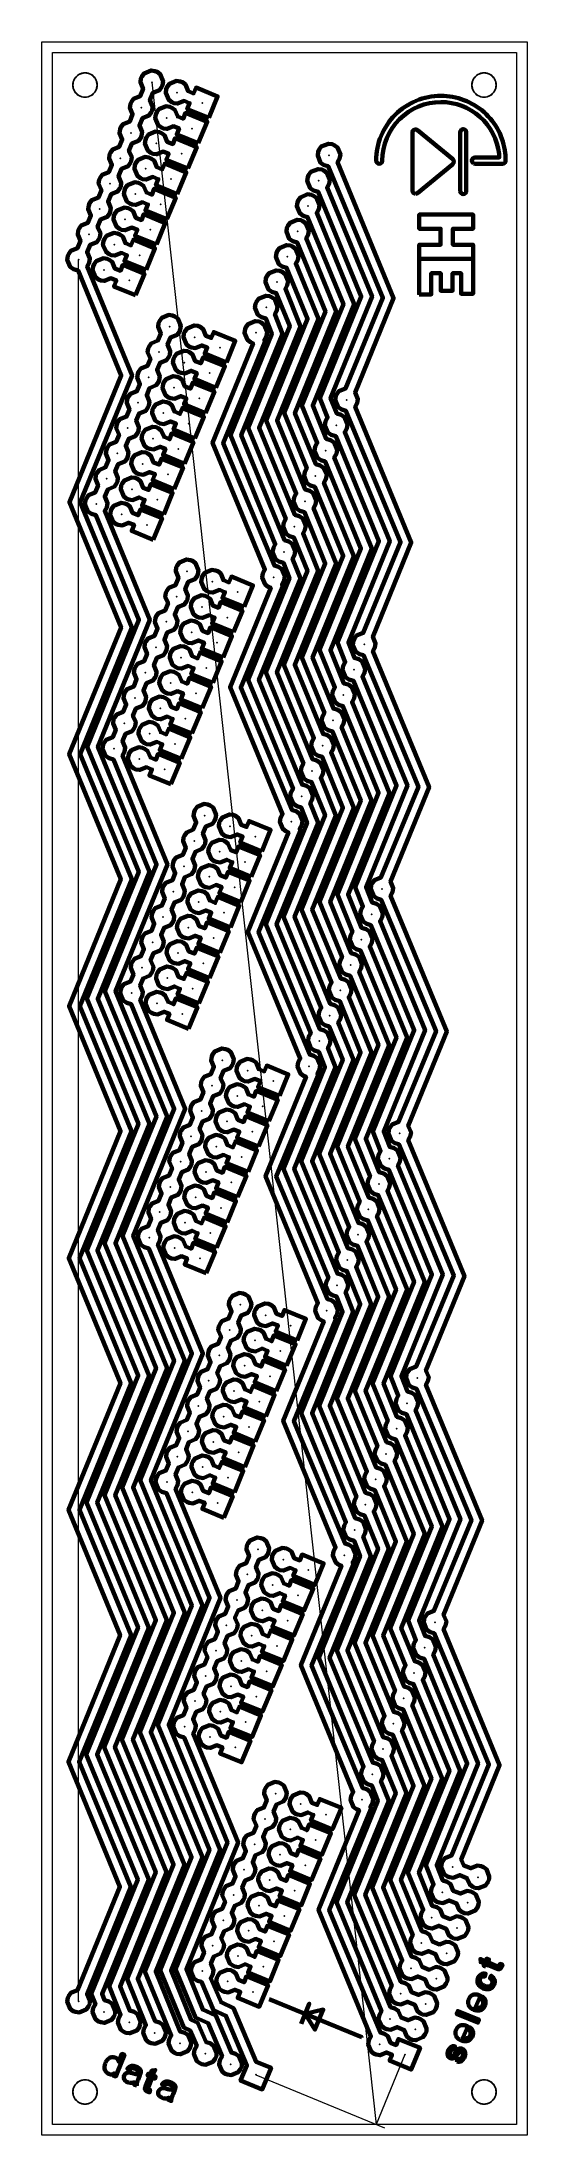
# Model space of a CAD drawing. Header units: millimetres. Extents: x 11 to 56, y 11 to 205.
import ezdxf

# ---------------------------------------------------------------- set-up
doc = ezdxf.new("R2010")
doc.units = ezdxf.units.MM
for name, color, linetype, lineweight, true_color in [('drill08mm', 7, 'CONTINUOUS', 25, 0x000000), ('drill09mm', 7, 'CONTINUOUS', 25, 0x000000), ('final_cut', 6, 'CONTINUOUS', 5, 0xff00ff), ('novi_bottom', 1, 'CONTINUOUS', 60, 0xff0000), ('okvir', 7, 'CONTINUOUS', 5, 0xffffff)]:
    doc.layers.add(name, color=color, linetype=linetype, lineweight=lineweight, true_color=true_color)

msp = doc.modelspace()

# ---------------------------------------------------------------- linework, layer by layer
at = {"layer": 'drill08mm'}
for p in [(25.89, 199.32), (24.92, 196.97), (23.95, 194.63), (37.63, 194.48), (22.98, 192.28), (36.66, 192.13), (22.02, 189.93), (35.69, 189.78), (21.05, 187.58), (34.72, 187.43), (20.08, 185.23), (33.75, 185.08), (19.11, 182.89), (32.79, 182.74), (31.82, 180.39), (27.53, 176.66), (30.85, 178.04), (26.56, 174.31), (25.59, 171.97), (39.27, 171.82), (24.62, 169.62), (38.3, 169.47), (23.65, 167.27), (37.33, 167.12), (22.69, 164.92), (36.36, 164.77), (21.72, 162.57), (35.39, 162.43), (20.75, 160.23), (34.42, 160.08), (33.46, 157.73), (32.49, 155.38), (29.17, 154), (28.2, 151.65), (27.23, 149.31), (40.91, 149.16), (26.26, 146.96), (39.94, 146.81), (25.29, 144.61), (38.97, 144.46), (24.32, 142.26), (38, 142.11), (23.35, 139.92), (37.03, 139.77), (22.39, 137.57), (36.06, 137.42), (35.09, 135.07), (34.12, 132.72), (30.81, 131.34), (29.84, 129), (28.87, 126.65), (42.55, 126.5), (27.9, 124.3), (41.58, 124.15), (26.93, 121.95), (40.61, 121.8), (25.96, 119.6), (39.64, 119.45), (24.99, 117.26), (38.67, 117.11), (24.02, 114.91), (37.7, 114.76), (36.73, 112.41), (32.45, 108.68), (35.76, 110.06), (31.48, 106.34), (30.51, 103.99), (44.19, 103.84), (29.54, 101.64), (43.22, 101.49), (28.57, 99.29), (42.25, 99.14), (27.6, 96.94), (41.28, 96.8), (26.63, 94.6), (40.31, 94.45), (25.66, 92.25), (39.34, 92.1), (38.37, 89.75), (37.4, 87.4), (34.08, 86.02), (33.12, 83.68), (32.15, 81.33), (45.82, 81.18), (31.18, 78.98), (44.85, 78.83), (30.21, 76.63), (43.89, 76.48), (29.24, 74.29), (42.92, 74.14), (28.27, 71.94), (41.95, 71.79), (27.3, 69.59), (40.98, 69.44), (40.01, 67.09), (39.04, 64.74), (35.72, 63.37), (34.75, 61.02), (33.78, 58.67), (47.46, 58.52), (32.82, 56.32), (46.49, 56.17), (31.85, 53.97), (45.52, 53.82), (30.88, 51.63), (44.56, 51.48), (29.91, 49.28), (43.59, 49.13), (28.94, 46.93), (42.62, 46.78), (41.65, 44.43), (40.68, 42.09), (37.36, 40.71), (36.39, 38.36), (35.42, 36.01), (49.1, 35.86), (34.45, 33.66), (48.13, 33.51), (33.49, 31.31), (47.16, 31.16), (32.52, 28.97), (46.19, 28.82), (31.55, 26.62), (45.22, 26.47), (30.58, 24.27), (44.26, 24.12), (43.29, 21.77), (42.32, 19.43)]:
    msp.add_point(p, dxfattribs=at)
at = {"layer": 'drill09mm'}
for points in [[(16.12, 201), (16.12, 201, -0.577347), (14.44, 200.03, -0.577357), (14.44, 201.97, -0.577347), (16.12, 201, -0.577347), (14.44, 200.03, -0.577357), (14.44, 201.97, -0.577347), (16.12, 201, -0.577347), (14.44, 200.03, -0.577357), (14.44, 201.97, -0.577347), (16.12, 201, -0.577347), (14.44, 200.03, -0.577357), (14.44, 201.97, -0.577347), (16.12, 201, -0.577347), (14.44, 200.03, -0.577357), (14.44, 201.97, -0.577347), (16.12, 201, -0.577347), (14.44, 200.03, -0.577357), (14.44, 201.97, -0.339452), (15.8, 201.8, -0.577345), (15.29, 199.91, -0.577361), (13.91, 201.29, -0.577345), (15.8, 201.8)], [(53.12, 201), (53.12, 201, -0.577347), (51.44, 200.03, -0.577357), (51.44, 201.97, -0.577347), (53.12, 201, -0.577347), (51.44, 200.03, -0.577357), (51.44, 201.97, -0.577347), (53.12, 201, -0.577347), (51.44, 200.03, -0.577357), (51.44, 201.97, -0.577347), (53.12, 201, -0.577347), (51.44, 200.03, -0.577357), (51.44, 201.97, -0.577347), (53.12, 201, -0.577347), (51.44, 200.03, -0.577357), (51.44, 201.97, -0.577347), (53.12, 201, -0.577347), (51.44, 200.03, -0.577357), (51.44, 201.97, -0.339452), (52.8, 201.8, -0.577345), (52.29, 199.91, -0.577361), (50.91, 201.29, -0.577345), (52.8, 201.8)], [(16.12, 15), (16.12, 15, -0.577347), (14.44, 14.03, -0.577357), (14.44, 15.97, -0.577347), (16.12, 15, -0.577347), (14.44, 14.03, -0.577357), (14.44, 15.97, -0.577347), (16.12, 15, -0.577347), (14.44, 14.03, -0.577357), (14.44, 15.97, -0.577347), (16.12, 15, -0.577347), (14.44, 14.03, -0.577357), (14.44, 15.97, -0.577347), (16.12, 15, -0.577347), (14.44, 14.03, -0.577357), (14.44, 15.97, -0.577347), (16.12, 15, -0.577347), (14.44, 14.03, -0.577357), (14.44, 15.97, -0.339452), (15.8, 15.8, -0.577345), (15.29, 13.91, -0.577361), (13.91, 15.29, -0.577345), (15.8, 15.8)], [(53.12, 15), (53.12, 15, -0.577347), (51.44, 14.03, -0.577357), (51.44, 15.97, -0.577347), (53.12, 15, -0.577347), (51.44, 14.03, -0.577357), (51.44, 15.97, -0.577347), (53.12, 15, -0.577347), (51.44, 14.03, -0.577357), (51.44, 15.97, -0.577347), (53.12, 15, -0.577347), (51.44, 14.03, -0.577357), (51.44, 15.97, -0.577347), (53.12, 15, -0.577347), (51.44, 14.03, -0.577357), (51.44, 15.97, -0.577347), (53.12, 15, -0.577347), (51.44, 14.03, -0.577357), (51.44, 15.97, -0.339452), (52.8, 15.8, -0.577345), (52.29, 13.91, -0.577361), (50.91, 15.29, -0.577345), (52.8, 15.8)]]:
    msp.add_lwpolyline(points, format="xyb", dxfattribs=at)
for p in [(21.2, 201.26), (23.54, 200.29), (20.23, 198.91), (22.58, 197.94), (19.26, 196.56), (18.29, 194.22), (21.61, 195.59), (20.64, 193.25), (17.32, 191.87), (19.67, 190.9), (16.35, 189.52), (18.7, 188.55), (15.38, 187.17), (14.41, 184.82), (17.73, 186.2), (16.76, 183.86), (22.84, 178.6), (25.18, 177.63), (21.87, 176.25), (24.21, 175.28), (20.9, 173.9), (23.24, 172.94), (19.93, 171.56), (18.96, 169.21), (22.28, 170.59), (17.99, 166.86), (21.31, 168.24), (20.34, 165.89), (17.02, 164.51), (19.37, 163.54), (16.05, 162.17), (18.4, 161.2), (24.47, 155.94), (23.5, 153.59), (26.82, 154.97), (25.85, 152.62), (22.54, 151.25), (24.88, 150.28), (21.57, 148.9), (23.91, 147.93), (20.6, 146.55), (22.94, 145.58), (19.63, 144.2), (18.66, 141.85), (21.98, 143.23), (21.01, 140.88), (17.69, 139.51), (20.04, 138.54), (26.11, 133.28), (28.46, 132.31), (25.14, 130.93), (24.17, 128.59), (27.49, 129.96), (23.2, 126.24), (26.52, 127.62), (25.55, 125.27), (22.24, 123.89), (24.58, 122.92), (21.27, 121.54), (23.61, 120.57), (20.3, 119.19), (19.33, 116.85), (22.65, 118.23), (21.68, 115.88), (27.75, 110.62), (30.1, 109.65), (26.78, 108.27), (29.13, 107.31), (25.81, 105.93), (28.16, 104.96), (24.84, 103.58), (23.87, 101.23), (27.19, 102.61), (26.22, 100.26), (22.91, 98.88), (25.25, 97.91), (21.94, 96.54), (24.28, 95.57), (20.97, 94.19), (23.31, 93.22), (29.39, 87.96), (28.42, 85.62), (31.74, 86.99), (30.77, 84.65), (27.45, 83.27), (29.8, 82.3), (26.48, 80.92), (28.83, 79.95), (25.51, 78.57), (27.86, 77.6), (24.54, 76.22), (23.57, 73.88), (26.89, 75.25), (25.92, 72.91), (22.61, 71.53), (24.95, 70.56), (31.03, 65.3), (33.38, 64.33), (30.06, 62.96), (29.09, 60.61), (32.41, 61.99), (28.12, 58.26), (31.44, 59.64), (30.47, 57.29), (27.15, 55.91), (29.5, 54.94), (26.18, 53.56), (28.53, 52.6), (25.21, 51.22), (24.24, 48.87), (27.56, 50.25), (26.59, 47.9), (32.67, 42.64), (35.01, 41.68), (31.7, 40.3), (34.04, 39.33), (30.73, 37.95), (33.08, 36.98), (29.76, 35.6), (28.79, 33.25), (32.11, 34.63), (51.45, 34.89), (31.14, 32.28), (50.48, 32.54), (27.82, 30.91), (30.17, 29.94), (49.51, 30.2), (26.85, 28.56), (29.2, 27.59), (48.54, 27.85), (25.88, 26.21), (28.23, 25.24), (47.57, 25.5), (14.41, 23.39), (16.76, 22.42), (19.11, 21.45), (46.6, 23.15), (21.46, 20.48), (23.8, 19.51), (45.63, 20.8), (26.15, 18.54), (28.5, 17.57), (44.67, 18.46), (30.85, 16.6)]:
    msp.add_point(p, dxfattribs=at)
at = {"layer": 'final_cut'}
for p, q in [((11, 11), (11, 205)), ((11, 205), (56, 205)), ((56, 205), (56, 11)), ((56, 11), (11, 11))]:
    msp.add_line(p, q, dxfattribs=at)
at = {"layer": 'novi_bottom'}
for points in [[(15.44, 23.2), (15.44, 23.2), (15.46, 23.47), (15.2, 24.08), (19.25, 34), (14.46, 45.59), (19.27, 57.34), (14.48, 68.94), (19.29, 80.69), (14.5, 92.29), (19.31, 104.04), (14.52, 115.63), (19.33, 127.39), (14.54, 138.98), (19.35, 150.74), (14.56, 162.33), (19.37, 174.09), (15.21, 184.19), (15.39, 184.52), (15.46, 184.91), (15.2, 185.52), (15.48, 186.18), (16.09, 186.43), (16.29, 186.72), (16.37, 186.91), (16.43, 187.26), (16.17, 187.86), (16.45, 188.53), (17.06, 188.78), (17.26, 189.06), (17.34, 189.26), (17.39, 189.6), (17.14, 190.21), (17.42, 190.88), (18.02, 191.13), (18.23, 191.41), (18.31, 191.61), (18.36, 191.95), (18.11, 192.56), (18.39, 193.23), (18.99, 193.48), (19.2, 193.76), (19.28, 193.95), (19.33, 194.3), (19.08, 194.91), (19.35, 195.57), (19.96, 195.83), (20.17, 196.11), (20.25, 196.3), (20.3, 196.65), (20.05, 197.26), (20.32, 197.92), (20.93, 198.17), (21.14, 198.45), (21.22, 198.65), (21.27, 199), (21.02, 199.6), (21.29, 200.27), (21.9, 200.52), (22.11, 200.8), (22.19, 201), (22.24, 201.34), (21.96, 202.01), (21.68, 202.21), (21.49, 202.29), (21.14, 202.35), (20.48, 202.07), (20.27, 201.79), (20.19, 201.59), (20.14, 201.25), (20.39, 200.64), (20.12, 199.97), (19.51, 199.72), (19.3, 199.44), (19.22, 199.25), (19.17, 198.9), (19.42, 198.29), (19.15, 197.63), (18.54, 197.37), (18.33, 197.09), (18.25, 196.9), (18.2, 196.55), (18.45, 195.94), (18.18, 195.28), (17.57, 195.03), (17.36, 194.75), (17.28, 194.55), (17.23, 194.2), (17.49, 193.6), (17.21, 192.93), (16.6, 192.68), (16.4, 192.4), (16.31, 192.2), (16.26, 191.86), (16.52, 191.25), (16.24, 190.58), (15.63, 190.33), (15.43, 190.05), (15.35, 189.85), (15.29, 189.51), (15.55, 188.9), (15.27, 188.24), (14.66, 187.98), (14.46, 187.7), (14.38, 187.51), (14.33, 187.16), (14.58, 186.55), (14.3, 185.89), (13.7, 185.64), (13.49, 185.35), (13.41, 185.16), (13.36, 184.81), (13.63, 184.15), (13.95, 183.93), (14.36, 183.8), (18.36, 174.09), (13.56, 162.33), (18.34, 150.74), (13.54, 138.99), (18.32, 127.39), (13.52, 115.64), (18.3, 104.04), (13.5, 92.29), (18.28, 80.7), (13.48, 68.94), (18.26, 57.35), (13.46, 45.59), (18.24, 34), (14.3, 24.45), (13.7, 24.2), (13.49, 23.92), (13.41, 23.72), (13.36, 23.38), (13.63, 22.71), (13.91, 22.5), (14.11, 22.42), (14.45, 22.37), (15.12, 22.65), (15.32, 22.93), (15.44, 23.2)], [(26.47, 197.95), (26.47, 197.95), (27.3, 199.94), (25.3, 200.77), (25.07, 200.22), (24.57, 200.43), (24.31, 201.04), (24.03, 201.25), (23.84, 201.33), (23.49, 201.38), (22.83, 201.1), (22.62, 200.82), (22.54, 200.62), (22.49, 200.28), (22.76, 199.62), (23.04, 199.41), (23.24, 199.33), (23.59, 199.28), (24.19, 199.53), (24.7, 199.32), (24.48, 198.77), (26.47, 197.95)], [(25.5, 195.6), (25.5, 195.6), (26.33, 197.6), (24.33, 198.42), (24.1, 197.87), (23.6, 198.08), (23.34, 198.69), (23.06, 198.9), (22.87, 198.98), (22.52, 199.03), (21.86, 198.75), (21.65, 198.47), (21.57, 198.28), (21.52, 197.93), (21.79, 197.27), (22.08, 197.06), (22.27, 196.98), (22.62, 196.93), (23.22, 197.18), (23.73, 196.97), (23.51, 196.42), (25.5, 195.6)], [(24.53, 193.25), (24.53, 193.25), (25.36, 195.25), (23.36, 196.07), (23.14, 195.52), (22.63, 195.73), (22.37, 196.34), (22.09, 196.55), (21.9, 196.63), (21.55, 196.68), (20.89, 196.41), (20.68, 196.12), (20.6, 195.93), (20.55, 195.58), (20.83, 194.92), (21.11, 194.71), (21.3, 194.63), (21.65, 194.58), (22.26, 194.83), (22.76, 194.62), (22.54, 194.08), (24.53, 193.25)], [(23.56, 190.9), (23.56, 190.9), (24.39, 192.9), (22.39, 193.72), (22.17, 193.18), (21.66, 193.39), (21.41, 193.99), (21.12, 194.2), (20.93, 194.28), (20.58, 194.33), (19.92, 194.06), (19.71, 193.78), (19.63, 193.58), (19.58, 193.24), (19.86, 192.57), (20.14, 192.36), (20.33, 192.28), (20.68, 192.23), (21.29, 192.49), (21.8, 192.28), (21.57, 191.73), (23.56, 190.9)], [(51.14, 33.93), (51.14, 33.93), (51.49, 33.88), (52.15, 34.15), (52.36, 34.43), (52.47, 34.71), (52.49, 34.98), (52.22, 35.64), (51.94, 35.85), (51.74, 35.93), (51.4, 35.98), (50.79, 35.73), (50.12, 36), (49.89, 36.55), (53.45, 45.29), (48.25, 57.88), (48.44, 58.22), (48.51, 58.6), (48.25, 59.21), (51.82, 67.95), (46.62, 80.54), (46.8, 80.88), (46.87, 81.26), (46.62, 81.87), (50.18, 90.61), (44.98, 103.2), (45.16, 103.54), (45.23, 103.92), (44.98, 104.53), (48.54, 113.27), (43.34, 125.86), (43.52, 126.2), (43.59, 126.58), (43.34, 127.19), (46.9, 135.93), (41.7, 148.52), (41.89, 148.86), (41.95, 149.24), (41.7, 149.85), (45.26, 158.59), (40.06, 171.18), (40.25, 171.52), (40.31, 171.9), (40.06, 172.51), (43.62, 181.25), (38.42, 193.84), (38.61, 194.17), (38.68, 194.56), (38.4, 195.22), (38.12, 195.43), (37.92, 195.51), (37.58, 195.56), (36.91, 195.29), (36.71, 195.01), (36.63, 194.81), (36.58, 194.46), (36.85, 193.8), (37.17, 193.58), (37.54, 193.47), (42.63, 181.29), (39.16, 172.88), (38.55, 172.63), (38.35, 172.35), (38.26, 172.15), (38.21, 171.81), (38.49, 171.14), (38.81, 170.92), (39.18, 170.81), (44.27, 158.63), (40.8, 150.22), (40.19, 149.97), (39.98, 149.69), (39.9, 149.49), (39.85, 149.15), (40.13, 148.48), (40.45, 148.26), (40.82, 148.15), (45.91, 135.97), (42.44, 127.56), (41.83, 127.31), (41.62, 127.03), (41.54, 126.83), (41.49, 126.49), (41.77, 125.82), (42.09, 125.6), (42.45, 125.49), (47.55, 113.31), (44.08, 104.9), (43.47, 104.65), (43.26, 104.37), (43.18, 104.17), (43.13, 103.83), (43.41, 103.16), (43.72, 102.94), (44.09, 102.83), (49.19, 90.66), (45.72, 82.24), (45.11, 81.99), (44.9, 81.71), (44.82, 81.51), (44.77, 81.17), (45.04, 80.5), (45.36, 80.28), (45.73, 80.17), (50.83, 68), (47.35, 59.58), (46.75, 59.33), (46.54, 59.05), (46.46, 58.85), (46.41, 58.51), (46.68, 57.85), (47, 57.62), (47.37, 57.52), (52.46, 45.34), (48.99, 36.92), (48.38, 36.67), (48.18, 36.39), (48.1, 36.19), (48.04, 35.85), (48.32, 35.19), (48.6, 34.98), (48.8, 34.9), (49.14, 34.85), (49.75, 35.1), (50.42, 34.83), (50.67, 34.22), (50.95, 34.01), (51.14, 33.93)], [(50.18, 31.58), (50.18, 31.58), (50.52, 31.53), (51.18, 31.81), (51.39, 32.09), (51.5, 32.36), (51.52, 32.63), (51.25, 33.29), (50.97, 33.5), (50.77, 33.58), (50.43, 33.63), (49.82, 33.38), (49.15, 33.65), (48.9, 34.26), (48.58, 34.48), (48.17, 34.61), (47.61, 36.03), (51.45, 45.43), (47.29, 55.54), (47.47, 55.87), (47.54, 56.26), (47.26, 56.92), (46.94, 57.14), (46.53, 57.27), (45.98, 58.69), (49.81, 68.09), (45.65, 78.19), (45.83, 78.53), (45.9, 78.92), (45.62, 79.58), (45.3, 79.8), (44.9, 79.92), (44.34, 81.35), (48.17, 90.75), (44.01, 100.85), (44.19, 101.19), (44.26, 101.57), (43.98, 102.24), (43.66, 102.46), (43.26, 102.58), (42.7, 104), (46.54, 113.41), (42.37, 123.51), (42.55, 123.85), (42.62, 124.23), (42.35, 124.9), (42.03, 125.12), (41.62, 125.24), (41.06, 126.66), (44.9, 136.07), (40.73, 146.17), (40.92, 146.51), (40.98, 146.89), (40.71, 147.56), (40.39, 147.78), (39.98, 147.9), (39.42, 149.32), (43.26, 158.73), (39.09, 168.83), (39.28, 169.17), (39.34, 169.55), (39.07, 170.22), (38.75, 170.44), (38.34, 170.56), (37.78, 171.98), (41.62, 181.39), (37.45, 191.49), (37.64, 191.83), (37.71, 192.21), (37.43, 192.87), (37.15, 193.08), (36.95, 193.16), (36.61, 193.21), (35.95, 192.94), (35.74, 192.66), (35.66, 192.46), (35.61, 192.12), (35.88, 191.45), (36.2, 191.23), (36.61, 191.11), (40.61, 181.39), (36.78, 171.99), (37.5, 170.18), (37.31, 169.84), (37.24, 169.46), (37.52, 168.79), (37.84, 168.57), (38.25, 168.45), (42.25, 158.73), (38.42, 149.33), (39.13, 147.52), (38.95, 147.18), (38.88, 146.8), (39.16, 146.13), (39.48, 145.91), (39.89, 145.79), (43.89, 136.07), (40.05, 126.67), (40.77, 124.86), (40.59, 124.52), (40.52, 124.14), (40.8, 123.48), (41.12, 123.25), (41.52, 123.13), (45.53, 113.42), (41.69, 104.01), (42.41, 102.2), (42.23, 101.86), (42.16, 101.48), (42.44, 100.82), (42.76, 100.59), (43.16, 100.47), (47.17, 90.76), (43.33, 81.35), (44.05, 79.54), (43.87, 79.2), (43.8, 78.82), (44.07, 78.16), (44.39, 77.93), (44.8, 77.81), (48.81, 68.1), (44.97, 58.69), (45.69, 56.88), (45.5, 56.55), (45.44, 56.16), (45.71, 55.5), (46.03, 55.27), (46.44, 55.15), (50.45, 45.44), (46.61, 36.03), (47.33, 34.22), (47.14, 33.89), (47.08, 33.5), (47.35, 32.84), (47.63, 32.63), (47.83, 32.55), (48.17, 32.5), (48.78, 32.75), (49.45, 32.48), (49.7, 31.87), (49.98, 31.66), (50.18, 31.58)], [(22.6, 188.56), (22.6, 188.56), (23.42, 190.55), (21.42, 191.38), (21.2, 190.83), (20.69, 191.04), (20.44, 191.65), (20.16, 191.85), (19.96, 191.93), (19.61, 191.99), (18.95, 191.71), (18.74, 191.43), (18.66, 191.23), (18.61, 190.89), (18.89, 190.22), (19.17, 190.02), (19.36, 189.94), (19.71, 189.89), (20.32, 190.14), (20.83, 189.93), (20.6, 189.38), (22.6, 188.56)], [(49.21, 29.23), (49.21, 29.23), (49.55, 29.18), (50.22, 29.46), (50.42, 29.74), (50.54, 30.01), (50.55, 30.28), (50.28, 30.94), (50, 31.15), (49.8, 31.23), (49.46, 31.28), (48.85, 31.03), (48.18, 31.3), (47.93, 31.91), (47.61, 32.14), (47.2, 32.26), (45.96, 35.34), (49.79, 44.75), (46.32, 53.19), (46.5, 53.52), (46.57, 53.91), (46.29, 54.57), (45.97, 54.8), (45.57, 54.92), (44.32, 58), (48.15, 67.4), (44.68, 75.85), (44.86, 76.18), (44.93, 76.57), (44.65, 77.23), (44.33, 77.45), (43.93, 77.58), (42.68, 80.66), (46.52, 90.06), (43.04, 98.51), (43.22, 98.84), (43.29, 99.23), (43.02, 99.89), (42.7, 100.11), (42.29, 100.24), (41.04, 103.32), (44.88, 112.72), (41.4, 121.17), (41.59, 121.5), (41.65, 121.89), (41.38, 122.55), (41.06, 122.77), (40.65, 122.9), (39.4, 125.97), (43.24, 135.38), (39.76, 143.82), (39.95, 144.16), (40.01, 144.55), (39.74, 145.21), (39.42, 145.43), (39.01, 145.55), (37.76, 148.63), (41.6, 158.04), (38.12, 166.48), (38.31, 166.82), (38.38, 167.2), (38.1, 167.87), (37.78, 168.09), (37.37, 168.21), (36.12, 171.29), (39.96, 180.7), (36.49, 189.14), (36.67, 189.48), (36.74, 189.86), (36.46, 190.53), (36.18, 190.73), (35.99, 190.82), (35.64, 190.87), (34.98, 190.59), (34.77, 190.31), (34.69, 190.11), (34.64, 189.77), (34.91, 189.11), (35.23, 188.88), (35.64, 188.76), (38.96, 180.7), (35.12, 171.3), (36.53, 167.83), (36.34, 167.49), (36.28, 167.11), (36.55, 166.45), (36.87, 166.22), (37.28, 166.1), (40.59, 158.04), (36.76, 148.64), (38.17, 145.17), (37.98, 144.83), (37.91, 144.45), (38.19, 143.79), (38.51, 143.56), (38.92, 143.44), (42.23, 135.39), (38.4, 125.98), (39.8, 122.51), (39.62, 122.18), (39.55, 121.79), (39.83, 121.13), (40.15, 120.9), (40.56, 120.78), (43.87, 112.73), (40.03, 103.32), (41.44, 99.85), (41.26, 99.52), (41.19, 99.13), (41.47, 98.47), (41.79, 98.24), (42.19, 98.12), (45.51, 90.07), (41.67, 80.66), (43.08, 77.19), (42.9, 76.86), (42.83, 76.47), (43.11, 75.81), (43.43, 75.59), (43.83, 75.46), (47.15, 67.41), (43.31, 58), (44.72, 54.53), (44.54, 54.2), (44.47, 53.81), (44.74, 53.15), (45.06, 52.93), (45.47, 52.8), (48.79, 44.75), (44.95, 35.34), (46.36, 31.87), (46.17, 31.54), (46.11, 31.15), (46.38, 30.49), (46.66, 30.28), (46.86, 30.2), (47.2, 30.15), (47.81, 30.4), (48.48, 30.13), (48.73, 29.52), (49.01, 29.31), (49.21, 29.23)], [(21.63, 186.21), (21.63, 186.21), (22.45, 188.2), (20.45, 189.03), (20.23, 188.48), (19.72, 188.69), (19.47, 189.3), (19.19, 189.51), (18.99, 189.59), (18.65, 189.64), (17.98, 189.36), (17.77, 189.08), (17.69, 188.89), (17.64, 188.54), (17.92, 187.88), (18.2, 187.67), (18.39, 187.59), (18.74, 187.54), (19.35, 187.79), (19.86, 187.58), (19.63, 187.03), (21.63, 186.21)], [(48.24, 26.89), (48.24, 26.89), (48.58, 26.83), (49.25, 27.11), (49.45, 27.39), (49.57, 27.66), (49.59, 27.93), (49.31, 28.6), (49.03, 28.8), (48.83, 28.88), (48.49, 28.93), (47.88, 28.68), (47.21, 28.96), (46.96, 29.56), (46.64, 29.79), (46.23, 29.91), (44.3, 34.65), (48.13, 44.06), (45.35, 50.84), (45.53, 51.18), (45.6, 51.56), (45.32, 52.22), (45, 52.45), (44.6, 52.57), (42.66, 57.31), (46.5, 66.72), (43.71, 73.5), (43.89, 73.83), (43.96, 74.22), (43.68, 74.88), (43.36, 75.11), (42.96, 75.23), (41.02, 79.97), (44.86, 89.37), (42.07, 96.16), (42.25, 96.49), (42.32, 96.88), (42.05, 97.54), (41.73, 97.77), (41.32, 97.89), (39.38, 102.63), (43.22, 112.03), (40.43, 118.82), (40.62, 119.15), (40.68, 119.54), (40.41, 120.2), (40.09, 120.42), (39.68, 120.55), (37.74, 125.29), (41.58, 134.69), (38.79, 141.48), (38.98, 141.81), (39.05, 142.2), (38.77, 142.86), (38.45, 143.08), (38.04, 143.21), (36.1, 147.94), (39.94, 157.35), (37.16, 164.14), (37.34, 164.47), (37.41, 164.86), (37.13, 165.52), (36.81, 165.74), (36.4, 165.87), (34.47, 170.6), (38.3, 180.01), (35.52, 186.8), (35.7, 187.13), (35.77, 187.52), (35.49, 188.18), (35.21, 188.39), (35.02, 188.47), (34.67, 188.52), (34.01, 188.24), (33.8, 187.96), (33.72, 187.77), (33.67, 187.42), (33.94, 186.76), (34.26, 186.53), (34.67, 186.41), (37.3, 180.01), (33.46, 170.61), (35.56, 165.48), (35.37, 165.15), (35.31, 164.76), (35.58, 164.1), (35.9, 163.87), (36.31, 163.75), (38.94, 157.36), (35.1, 147.95), (37.2, 142.82), (37.01, 142.49), (36.94, 142.1), (37.22, 141.44), (37.54, 141.22), (37.95, 141.09), (40.57, 134.7), (36.74, 125.29), (38.84, 120.16), (38.65, 119.83), (38.58, 119.44), (38.86, 118.78), (39.18, 118.56), (39.59, 118.43), (42.21, 112.04), (38.38, 102.63), (40.47, 97.5), (40.29, 97.17), (40.22, 96.78), (40.5, 96.12), (40.82, 95.9), (41.23, 95.77), (43.85, 89.38), (40.01, 79.97), (42.11, 74.84), (41.93, 74.51), (41.86, 74.12), (42.14, 73.46), (42.46, 73.24), (42.86, 73.12), (45.49, 66.72), (41.65, 57.31), (43.75, 52.19), (43.57, 51.85), (43.5, 51.47), (43.77, 50.8), (44.09, 50.58), (44.5, 50.46), (47.13, 44.06), (43.29, 34.65), (45.39, 29.53), (45.2, 29.19), (45.14, 28.81), (45.41, 28.14), (45.69, 27.94), (45.89, 27.85), (46.24, 27.8), (46.84, 28.06), (47.51, 27.78), (47.76, 27.17), (48.04, 26.97), (48.24, 26.89)], [(46, 184.88), (46, 184.88), (50.98, 184.88), (50.98, 186.2), (49.12, 186.2), (49.12, 187.68), (50.98, 187.68), (50.98, 189), (46, 189), (46, 187.68), (47.98, 187.68), (47.98, 186.2), (46, 186.2), (46, 184.88)], [(20.66, 183.86), (20.66, 183.86), (21.48, 185.86), (19.49, 186.68), (19.26, 186.13), (18.75, 186.34), (18.5, 186.95), (18.22, 187.16), (18.02, 187.24), (17.68, 187.29), (17.01, 187.01), (16.81, 186.73), (16.72, 186.54), (16.67, 186.19), (16.95, 185.53), (17.23, 185.32), (17.43, 185.24), (17.77, 185.19), (18.38, 185.44), (18.89, 185.23), (18.66, 184.68), (20.66, 183.86)], [(19.69, 181.51), (19.69, 181.51), (20.51, 183.51), (18.52, 184.33), (18.29, 183.78), (17.78, 183.99), (17.53, 184.6), (17.25, 184.81), (17.05, 184.89), (16.71, 184.94), (16.04, 184.67), (15.84, 184.39), (15.76, 184.19), (15.7, 183.84), (15.98, 183.18), (16.26, 182.97), (16.46, 182.89), (16.8, 182.84), (17.41, 183.09), (17.92, 182.88), (17.69, 182.34), (19.69, 181.51)], [(47.27, 24.54), (47.27, 24.54), (47.61, 24.49), (48.28, 24.76), (48.48, 25.04), (48.6, 25.32), (48.62, 25.58), (48.34, 26.25), (48.06, 26.45), (47.86, 26.54), (47.52, 26.59), (46.91, 26.33), (46.25, 26.61), (45.99, 27.22), (45.67, 27.44), (45.27, 27.56), (42.64, 33.96), (46.48, 43.37), (44.38, 48.49), (44.56, 48.83), (44.63, 49.21), (44.35, 49.88), (44.03, 50.1), (43.63, 50.22), (41, 56.62), (44.84, 66.03), (42.74, 71.15), (42.92, 71.49), (42.99, 71.87), (42.72, 72.53), (42.4, 72.76), (41.99, 72.88), (39.36, 79.28), (43.2, 88.69), (41.1, 93.81), (41.29, 94.15), (41.35, 94.53), (41.08, 95.19), (40.76, 95.42), (40.35, 95.54), (37.72, 101.94), (41.56, 111.34), (39.46, 116.47), (39.65, 116.81), (39.71, 117.19), (39.44, 117.85), (39.12, 118.08), (38.71, 118.2), (36.08, 124.6), (39.92, 134), (37.82, 139.13), (38.01, 139.46), (38.08, 139.85), (37.8, 140.51), (37.48, 140.74), (37.07, 140.86), (34.45, 147.26), (38.28, 156.66), (36.19, 161.79), (36.37, 162.12), (36.44, 162.51), (36.16, 163.17), (35.84, 163.4), (35.43, 163.52), (32.81, 169.91), (36.65, 179.32), (34.55, 184.45), (34.73, 184.78), (34.8, 185.17), (34.52, 185.83), (34.24, 186.04), (34.05, 186.12), (33.7, 186.17), (33.04, 185.89), (32.83, 185.61), (32.75, 185.42), (32.7, 185.07), (32.97, 184.41), (33.29, 184.19), (33.7, 184.06), (35.64, 179.33), (31.8, 169.92), (34.59, 163.13), (34.4, 162.8), (34.34, 162.41), (34.61, 161.75), (34.93, 161.53), (35.34, 161.4), (37.28, 156.67), (33.44, 147.26), (36.23, 140.47), (36.04, 140.14), (35.98, 139.75), (36.25, 139.09), (36.57, 138.87), (36.98, 138.75), (38.92, 134.01), (35.08, 124.6), (37.87, 117.82), (37.68, 117.48), (37.61, 117.1), (37.89, 116.43), (38.21, 116.21), (38.62, 116.09), (40.55, 111.35), (36.72, 101.94), (39.5, 95.16), (39.32, 94.82), (39.25, 94.44), (39.53, 93.77), (39.85, 93.55), (40.26, 93.43), (42.19, 88.69), (38.36, 79.28), (41.14, 72.5), (40.96, 72.16), (40.89, 71.78), (41.17, 71.11), (41.49, 70.89), (41.89, 70.77), (43.83, 66.03), (39.99, 56.62), (42.78, 49.84), (42.6, 49.5), (42.53, 49.12), (42.81, 48.45), (43.13, 48.23), (43.53, 48.11), (45.47, 43.37), (41.63, 33.96), (44.42, 27.18), (44.24, 26.84), (44.17, 26.46), (44.44, 25.79), (44.72, 25.59), (44.92, 25.51), (45.27, 25.46), (45.87, 25.71), (46.54, 25.43), (46.79, 24.83), (47.07, 24.62), (47.27, 24.54)], [(46, 181.59), (46, 181.59), (47.1, 181.59), (47.1, 183.56), (47.99, 183.56), (47.99, 181.94), (49.09, 181.94), (49.09, 183.56), (49.88, 183.56), (49.88, 181.66), (50.98, 181.66), (50.98, 184.88), (46, 184.88), (46, 181.59)], [(46.3, 22.19), (46.3, 22.19), (46.64, 22.14), (47.31, 22.41), (47.52, 22.69), (47.63, 22.97), (47.65, 23.24), (47.37, 23.9), (47.09, 24.11), (46.9, 24.19), (46.55, 24.24), (45.94, 23.99), (45.28, 24.26), (45.02, 24.87), (44.7, 25.09), (44.3, 25.21), (40.98, 33.27), (44.82, 42.68), (43.41, 46.14), (43.59, 46.48), (43.66, 46.86), (43.39, 47.53), (43.07, 47.75), (42.66, 47.87), (39.34, 55.93), (43.18, 65.34), (41.77, 68.8), (41.96, 69.14), (42.02, 69.52), (41.75, 70.19), (41.43, 70.41), (41.02, 70.53), (37.7, 78.59), (41.54, 88), (40.13, 91.46), (40.32, 91.8), (40.38, 92.18), (40.11, 92.85), (39.79, 93.07), (39.38, 93.19), (36.06, 101.25), (39.9, 110.66), (38.49, 114.12), (38.68, 114.46), (38.75, 114.84), (38.47, 115.51), (38.15, 115.73), (37.74, 115.85), (34.43, 123.91), (38.26, 133.31), (36.86, 136.78), (37.04, 137.12), (37.11, 137.5), (36.83, 138.16), (36.51, 138.39), (36.1, 138.51), (32.79, 146.57), (36.63, 155.97), (35.22, 159.44), (35.4, 159.78), (35.47, 160.16), (35.19, 160.82), (34.87, 161.05), (34.47, 161.17), (31.15, 169.23), (34.99, 178.63), (33.58, 182.1), (33.76, 182.44), (33.83, 182.82), (33.55, 183.48), (33.27, 183.69), (33.08, 183.77), (32.73, 183.82), (32.07, 183.55), (31.86, 183.27), (31.78, 183.07), (31.73, 182.73), (32.01, 182.06), (32.33, 181.84), (32.73, 181.72), (33.98, 178.64), (30.14, 169.23), (33.62, 160.79), (33.44, 160.45), (33.37, 160.07), (33.64, 159.4), (33.96, 159.18), (34.37, 159.06), (35.62, 155.98), (31.78, 146.57), (35.26, 138.13), (35.07, 137.79), (35.01, 137.41), (35.28, 136.74), (35.6, 136.52), (36.01, 136.4), (37.26, 133.32), (33.42, 123.91), (36.9, 115.47), (36.71, 115.13), (36.65, 114.75), (36.92, 114.08), (37.24, 113.86), (37.65, 113.74), (38.9, 110.66), (35.06, 101.25), (38.54, 92.81), (38.35, 92.47), (38.28, 92.09), (38.56, 91.42), (38.88, 91.2), (39.29, 91.08), (40.53, 88), (36.7, 78.59), (40.17, 70.15), (39.99, 69.81), (39.92, 69.43), (40.2, 68.77), (40.52, 68.54), (40.93, 68.42), (42.17, 65.34), (38.34, 55.93), (41.81, 47.49), (41.63, 47.15), (41.56, 46.77), (41.84, 46.11), (42.16, 45.88), (42.56, 45.76), (43.81, 42.68), (39.97, 33.27), (43.45, 24.83), (43.27, 24.49), (43.2, 24.11), (43.47, 23.45), (43.76, 23.24), (43.95, 23.16), (44.3, 23.11), (44.9, 23.36), (45.57, 23.09), (45.82, 22.48), (46.1, 22.27), (46.3, 22.19)], [(45.76, 19.83), (45.76, 19.83), (46.34, 20.07), (46.55, 20.35), (46.66, 20.62), (46.68, 20.89), (46.4, 21.55), (46.12, 21.76), (45.93, 21.84), (45.58, 21.89), (44.97, 21.64), (44.31, 21.91), (44.05, 22.52), (43.73, 22.74), (43.33, 22.87), (39.32, 32.58), (43.16, 41.99), (42.44, 43.8), (42.62, 44.13), (42.69, 44.52), (42.42, 45.18), (42.1, 45.4), (41.69, 45.53), (37.68, 55.24), (41.52, 64.65), (40.8, 66.46), (40.99, 66.79), (41.05, 67.18), (40.78, 67.84), (40.46, 68.06), (40.05, 68.19), (36.05, 77.9), (39.88, 87.31), (39.16, 89.11), (39.35, 89.45), (39.41, 89.84), (39.14, 90.5), (38.82, 90.72), (38.41, 90.84), (34.41, 100.56), (38.24, 109.97), (37.52, 111.77), (37.71, 112.11), (37.78, 112.49), (37.5, 113.16), (37.18, 113.38), (36.77, 113.5), (32.77, 123.22), (36.61, 132.62), (35.89, 134.43), (36.07, 134.77), (36.14, 135.15), (35.86, 135.82), (35.54, 136.04), (35.13, 136.16), (31.13, 145.88), (34.97, 155.28), (34.25, 157.09), (34.43, 157.43), (34.5, 157.81), (34.22, 158.48), (33.9, 158.7), (33.5, 158.82), (29.49, 168.54), (33.33, 177.94), (32.61, 179.75), (32.79, 180.09), (32.86, 180.47), (32.59, 181.14), (32.3, 181.34), (32.11, 181.42), (31.76, 181.47), (31.1, 181.2), (30.89, 180.92), (30.81, 180.72), (30.76, 180.38), (31.04, 179.71), (31.36, 179.49), (31.76, 179.37), (32.32, 177.95), (28.48, 168.54), (32.65, 158.44), (32.47, 158.1), (32.4, 157.72), (32.67, 157.05), (32.99, 156.83), (33.4, 156.71), (33.96, 155.29), (30.12, 145.88), (34.29, 135.78), (34.1, 135.44), (34.04, 135.06), (34.31, 134.4), (34.63, 134.17), (35.04, 134.05), (35.6, 132.63), (31.76, 123.22), (35.93, 113.12), (35.74, 112.78), (35.68, 112.4), (35.95, 111.74), (36.27, 111.51), (36.68, 111.39), (37.24, 109.97), (33.4, 100.56), (37.57, 90.46), (37.38, 90.12), (37.31, 89.74), (37.59, 89.08), (37.91, 88.85), (38.32, 88.73), (38.88, 87.31), (35.04, 77.9), (39.2, 67.8), (39.02, 67.47), (38.95, 67.08), (39.23, 66.42), (39.55, 66.19), (39.96, 66.07), (40.51, 64.65), (36.68, 55.24), (40.84, 45.14), (40.66, 44.81), (40.59, 44.42), (40.87, 43.76), (41.19, 43.53), (41.59, 43.41), (42.15, 41.99), (38.32, 32.58), (42.48, 22.48), (42.3, 22.15), (42.23, 21.76), (42.51, 21.1), (42.79, 20.89), (42.98, 20.81), (43.33, 20.76), (43.94, 21.01), (44.6, 20.74), (44.85, 20.13), (45.13, 19.92), (45.33, 19.84), (45.68, 19.79), (45.76, 19.83)], [(17.79, 22.23), (17.79, 22.23), (17.8, 22.5), (17.53, 23.17), (17.21, 23.39), (16.8, 23.51), (16.59, 24.1), (20.91, 34.68), (16.12, 46.28), (20.93, 58.03), (16.14, 69.63), (20.95, 81.38), (16.16, 92.98), (20.97, 104.73), (16.18, 116.32), (20.99, 128.08), (16.2, 139.67), (21.01, 151.43), (16.84, 161.53), (17.03, 161.86), (17.1, 162.25), (16.84, 162.86), (17.12, 163.52), (17.73, 163.78), (17.93, 164.06), (18.01, 164.25), (18.06, 164.6), (17.81, 165.2), (18.09, 165.87), (18.69, 166.12), (18.9, 166.4), (18.98, 166.6), (19.03, 166.94), (18.78, 167.55), (19.06, 168.22), (19.66, 168.47), (19.87, 168.75), (19.95, 168.95), (20, 169.29), (19.75, 169.9), (20.02, 170.57), (20.63, 170.82), (20.84, 171.1), (20.92, 171.29), (20.97, 171.64), (20.72, 172.25), (20.99, 172.91), (21.6, 173.17), (21.81, 173.45), (21.89, 173.64), (21.94, 173.99), (21.69, 174.6), (21.96, 175.26), (22.57, 175.51), (22.78, 175.8), (22.86, 175.99), (22.91, 176.34), (22.66, 176.94), (22.93, 177.61), (23.54, 177.86), (23.75, 178.14), (23.83, 178.34), (23.88, 178.68), (23.6, 179.35), (23.32, 179.55), (23.13, 179.64), (22.78, 179.69), (22.12, 179.41), (21.91, 179.13), (21.83, 178.93), (21.78, 178.59), (22.03, 177.98), (21.76, 177.32), (21.15, 177.06), (20.94, 176.78), (20.86, 176.59), (20.81, 176.24), (21.06, 175.63), (20.79, 174.97), (20.18, 174.72), (19.97, 174.43), (19.89, 174.24), (19.84, 173.89), (20.09, 173.29), (19.82, 172.62), (19.21, 172.37), (19, 172.09), (18.92, 171.89), (18.87, 171.55), (19.12, 170.94), (18.85, 170.27), (18.24, 170.02), (18.03, 169.74), (17.95, 169.54), (17.9, 169.2), (18.16, 168.59), (17.88, 167.92), (17.27, 167.67), (17.06, 167.39), (16.98, 167.2), (16.93, 166.85), (17.19, 166.24), (16.91, 165.58), (16.3, 165.32), (16.1, 165.04), (16.02, 164.85), (15.96, 164.5), (16.22, 163.89), (15.94, 163.23), (15.33, 162.98), (15.13, 162.69), (15.05, 162.5), (15, 162.15), (15.27, 161.49), (15.59, 161.27), (16, 161.14), (20, 151.43), (15.2, 139.68), (19.98, 128.08), (15.18, 116.33), (19.96, 104.73), (15.16, 92.98), (19.94, 81.39), (15.14, 69.63), (19.92, 58.04), (15.12, 46.28), (19.9, 34.69), (15.58, 24.11), (15.96, 23.13), (15.77, 22.79), (15.7, 22.41), (15.98, 21.74), (16.26, 21.54), (16.46, 21.46), (16.8, 21.4), (17.47, 21.68), (17.67, 21.96), (17.79, 22.23)], [(28.11, 175.29), (28.11, 175.29), (28.93, 177.28), (26.94, 178.11), (26.71, 177.56), (26.2, 177.77), (25.95, 178.38), (25.67, 178.59), (25.47, 178.67), (25.13, 178.72), (24.47, 178.44), (24.26, 178.16), (24.18, 177.97), (24.13, 177.62), (24.4, 176.96), (24.68, 176.75), (24.88, 176.67), (25.22, 176.62), (25.83, 176.87), (26.34, 176.66), (26.11, 176.11), (28.11, 175.29)], [(46.07, 19.08), (46.07, 19.08), (44.07, 19.9), (43.85, 19.35), (43.34, 19.56), (43.09, 20.17), (42.77, 20.4), (42.4, 20.5), (37.65, 31.85), (41.51, 41.2), (41.47, 41.45), (41.66, 41.78), (41.72, 42.17), (41.45, 42.83), (41.13, 43.06), (40.76, 43.16), (36.01, 54.51), (39.87, 63.86), (39.83, 64.11), (40.02, 64.44), (40.08, 64.83), (39.81, 65.49), (39.49, 65.72), (39.12, 65.82), (34.37, 77.17), (38.23, 86.52), (38.19, 86.77), (38.38, 87.1), (38.45, 87.49), (38.17, 88.15), (37.85, 88.37), (37.48, 88.48), (32.73, 99.83), (36.59, 109.18), (36.56, 109.43), (36.74, 109.76), (36.81, 110.15), (36.53, 110.81), (36.21, 111.03), (35.84, 111.14), (31.09, 122.49), (34.95, 131.84), (34.92, 132.09), (35.1, 132.42), (35.17, 132.81), (34.89, 133.47), (34.57, 133.69), (34.2, 133.8), (29.45, 145.15), (33.32, 154.5), (33.28, 154.74), (33.46, 155.08), (33.53, 155.47), (33.25, 156.13), (32.93, 156.35), (32.57, 156.46), (27.82, 167.81), (31.68, 177.16), (31.64, 177.4), (31.82, 177.74), (31.89, 178.12), (31.62, 178.79), (31.34, 179), (31.14, 179.08), (30.79, 179.13), (30.13, 178.85), (29.92, 178.57), (29.84, 178.37), (29.79, 178.03), (30.07, 177.37), (30.35, 177.16), (30.58, 177.06), (26.83, 167.85), (31.68, 156.09), (31.5, 155.75), (31.43, 155.37), (31.71, 154.71), (31.99, 154.5), (32.22, 154.4), (28.46, 145.19), (33.32, 133.43), (33.14, 133.1), (33.07, 132.71), (33.34, 132.05), (33.62, 131.84), (33.86, 131.74), (30.1, 122.53), (34.96, 110.77), (34.77, 110.44), (34.71, 110.05), (34.98, 109.39), (35.26, 109.18), (35.5, 109.08), (31.74, 99.87), (36.6, 88.11), (36.41, 87.78), (36.35, 87.39), (36.62, 86.73), (36.9, 86.52), (37.14, 86.42), (33.38, 77.21), (38.24, 65.45), (38.05, 65.12), (37.98, 64.73), (38.26, 64.07), (38.54, 63.86), (38.78, 63.77), (35.02, 54.55), (39.87, 42.79), (39.69, 42.46), (39.62, 42.07), (39.9, 41.41), (40.18, 41.2), (40.41, 41.11), (36.66, 31.89), (41.51, 20.14), (41.33, 19.8), (41.26, 19.41), (41.54, 18.75), (41.82, 18.54), (42.01, 18.46), (42.36, 18.41), (42.97, 18.66), (43.48, 18.45), (43.25, 17.91), (45.24, 17.08), (46.07, 19.08)], [(27.14, 172.94), (27.14, 172.94), (27.97, 174.94), (25.97, 175.76), (25.74, 175.21), (25.23, 175.42), (24.98, 176.03), (24.7, 176.24), (24.51, 176.32), (24.16, 176.37), (23.5, 176.09), (23.29, 175.81), (23.21, 175.62), (23.16, 175.27), (23.43, 174.61), (23.71, 174.4), (23.91, 174.32), (24.26, 174.27), (24.86, 174.52), (25.37, 174.31), (25.15, 173.76), (27.14, 172.94)], [(26.17, 170.59), (26.17, 170.59), (27, 172.59), (25, 173.41), (24.77, 172.86), (24.27, 173.07), (24.01, 173.68), (23.73, 173.89), (23.54, 173.97), (23.19, 174.02), (22.53, 173.75), (22.32, 173.47), (22.24, 173.27), (22.19, 172.92), (22.46, 172.26), (22.75, 172.05), (22.94, 171.97), (23.29, 171.92), (23.89, 172.17), (24.4, 171.96), (24.18, 171.42), (26.17, 170.59)], [(25.2, 168.25), (25.2, 168.25), (26.03, 170.24), (24.03, 171.06), (23.81, 170.52), (23.3, 170.73), (23.04, 171.33), (22.76, 171.54), (22.57, 171.62), (22.22, 171.67), (21.56, 171.4), (21.35, 171.12), (21.27, 170.92), (21.22, 170.58), (21.5, 169.91), (21.78, 169.71), (21.97, 169.62), (22.32, 169.57), (22.93, 169.83), (23.43, 169.62), (23.21, 169.07), (25.2, 168.25)], [(24.23, 165.9), (24.23, 165.9), (25.06, 167.89), (23.06, 168.72), (22.84, 168.17), (22.33, 168.38), (22.07, 168.99), (21.79, 169.19), (21.6, 169.28), (21.25, 169.33), (20.59, 169.05), (20.38, 168.77), (20.3, 168.57), (20.25, 168.23), (20.53, 167.57), (20.81, 167.36), (21, 167.28), (21.35, 167.23), (21.96, 167.48), (22.46, 167.27), (22.24, 166.72), (24.23, 165.9)], [(23.26, 163.55), (23.26, 163.55), (24.09, 165.54), (22.09, 166.37), (21.87, 165.82), (21.36, 166.03), (21.11, 166.64), (20.82, 166.85), (20.63, 166.93), (20.28, 166.98), (19.62, 166.7), (19.41, 166.42), (19.33, 166.23), (19.28, 165.88), (19.56, 165.22), (19.84, 165.01), (20.03, 164.93), (20.38, 164.88), (20.99, 165.13), (21.5, 164.92), (21.27, 164.37), (23.26, 163.55)], [(22.3, 161.2), (22.3, 161.2), (23.12, 163.2), (21.12, 164.02), (20.9, 163.47), (20.39, 163.68), (20.14, 164.29), (19.86, 164.5), (19.66, 164.58), (19.31, 164.63), (18.65, 164.35), (18.44, 164.07), (18.36, 163.88), (18.31, 163.53), (18.59, 162.87), (18.87, 162.66), (19.06, 162.58), (19.41, 162.53), (20.02, 162.78), (20.53, 162.57), (20.3, 162.03), (22.3, 161.2)], [(21.33, 158.85), (21.33, 158.85), (22.15, 160.85), (20.15, 161.67), (19.93, 161.13), (19.42, 161.34), (19.17, 161.94), (18.89, 162.15), (18.69, 162.23), (18.35, 162.28), (17.68, 162.01), (17.47, 161.73), (17.39, 161.53), (17.34, 161.18), (17.62, 160.52), (17.9, 160.31), (18.09, 160.23), (18.44, 160.18), (19.05, 160.44), (19.56, 160.23), (19.33, 159.68), (21.33, 158.85)], [(20.13, 21.27), (20.13, 21.27), (20.15, 21.53), (19.88, 22.2), (19.56, 22.42), (19.15, 22.54), (18.25, 24.79), (22.57, 35.37), (17.78, 46.97), (22.59, 58.72), (17.8, 70.32), (22.61, 82.07), (17.82, 93.66), (22.63, 105.42), (17.84, 117.01), (22.65, 128.77), (18.48, 138.87), (18.67, 139.21), (18.73, 139.59), (18.48, 140.2), (18.76, 140.86), (19.36, 141.12), (19.57, 141.4), (19.65, 141.59), (19.7, 141.94), (19.45, 142.55), (19.72, 143.21), (20.33, 143.46), (20.54, 143.74), (20.62, 143.94), (20.67, 144.29), (20.42, 144.89), (20.69, 145.56), (21.3, 145.81), (21.51, 146.09), (21.59, 146.29), (21.64, 146.63), (21.39, 147.24), (21.66, 147.91), (22.27, 148.16), (22.48, 148.44), (22.56, 148.64), (22.61, 148.98), (22.36, 149.59), (22.63, 150.25), (23.24, 150.51), (23.45, 150.79), (23.53, 150.98), (23.58, 151.33), (23.33, 151.94), (23.6, 152.6), (24.21, 152.85), (24.42, 153.14), (24.5, 153.33), (24.55, 153.68), (24.3, 154.28), (24.57, 154.95), (25.18, 155.2), (25.39, 155.48), (25.47, 155.68), (25.52, 156.02), (25.24, 156.69), (24.96, 156.9), (24.77, 156.98), (24.42, 157.03), (23.76, 156.75), (23.55, 156.47), (23.47, 156.28), (23.42, 155.93), (23.67, 155.32), (23.4, 154.66), (22.79, 154.4), (22.58, 154.12), (22.5, 153.93), (22.45, 153.58), (22.7, 152.97), (22.43, 152.31), (21.82, 152.06), (21.61, 151.78), (21.53, 151.58), (21.48, 151.23), (21.73, 150.63), (21.46, 149.96), (20.85, 149.71), (20.64, 149.43), (20.56, 149.23), (20.51, 148.89), (20.76, 148.28), (20.49, 147.61), (19.88, 147.36), (19.67, 147.08), (19.59, 146.88), (19.54, 146.54), (19.79, 145.93), (19.52, 145.26), (18.91, 145.01), (18.7, 144.73), (18.62, 144.54), (18.57, 144.19), (18.82, 143.58), (18.55, 142.92), (17.94, 142.66), (17.73, 142.38), (17.65, 142.19), (17.6, 141.84), (17.86, 141.23), (17.58, 140.57), (16.97, 140.32), (16.77, 140.04), (16.68, 139.84), (16.63, 139.49), (16.91, 138.83), (17.23, 138.61), (17.64, 138.49), (21.64, 128.77), (16.84, 117.02), (21.62, 105.42), (16.82, 93.67), (21.6, 82.07), (16.8, 70.32), (21.58, 58.73), (16.78, 46.97), (21.56, 35.38), (17.24, 24.8), (18.3, 22.16), (18.12, 21.82), (18.05, 21.44), (18.33, 20.77), (18.61, 20.57), (18.8, 20.49), (19.15, 20.44), (19.81, 20.71), (20.02, 20.99), (20.13, 21.27)], [(29.75, 152.63), (29.75, 152.63), (30.57, 154.62), (28.58, 155.45), (28.35, 154.9), (27.84, 155.11), (27.59, 155.72), (27.31, 155.93), (27.11, 156.01), (26.77, 156.06), (26.1, 155.78), (25.9, 155.5), (25.82, 155.31), (25.77, 154.96), (26.04, 154.3), (26.32, 154.09), (26.52, 154.01), (26.86, 153.96), (27.47, 154.21), (27.98, 154), (27.75, 153.45), (29.75, 152.63)], [(28.78, 150.28), (28.78, 150.28), (29.6, 152.28), (27.61, 153.1), (27.38, 152.55), (26.87, 152.76), (26.62, 153.37), (26.34, 153.58), (26.14, 153.66), (25.8, 153.71), (25.14, 153.43), (24.93, 153.15), (24.85, 152.96), (24.8, 152.61), (25.07, 151.95), (25.35, 151.74), (25.55, 151.66), (25.89, 151.61), (26.5, 151.86), (27.01, 151.65), (26.78, 151.11), (28.78, 150.28)], [(27.81, 147.93), (27.81, 147.93), (28.63, 149.93), (26.64, 150.75), (26.41, 150.21), (25.9, 150.42), (25.65, 151.02), (25.37, 151.23), (25.17, 151.31), (24.83, 151.36), (24.17, 151.09), (23.96, 150.81), (23.88, 150.61), (23.83, 150.26), (24.1, 149.6), (24.38, 149.39), (24.58, 149.31), (24.92, 149.26), (25.53, 149.52), (26.04, 149.31), (25.82, 148.76), (27.81, 147.93)], [(26.84, 145.59), (26.84, 145.59), (27.67, 147.58), (25.67, 148.41), (25.44, 147.86), (24.94, 148.07), (24.68, 148.68), (24.4, 148.88), (24.21, 148.96), (23.86, 149.01), (23.2, 148.74), (22.99, 148.46), (22.91, 148.26), (22.86, 147.92), (23.13, 147.25), (23.41, 147.05), (23.61, 146.97), (23.96, 146.91), (24.56, 147.17), (25.07, 146.96), (24.85, 146.41), (26.84, 145.59)], [(25.87, 143.24), (25.87, 143.24), (26.7, 145.23), (24.7, 146.06), (24.47, 145.51), (23.97, 145.72), (23.71, 146.33), (23.43, 146.53), (23.24, 146.62), (22.89, 146.67), (22.23, 146.39), (22.02, 146.11), (21.94, 145.91), (21.89, 145.57), (22.16, 144.91), (22.45, 144.7), (22.64, 144.62), (22.99, 144.57), (23.59, 144.82), (24.1, 144.61), (23.88, 144.06), (25.87, 143.24)], [(24.9, 140.89), (24.9, 140.89), (25.73, 142.89), (23.73, 143.71), (23.51, 143.16), (23, 143.37), (22.74, 143.98), (22.46, 144.19), (22.27, 144.27), (21.92, 144.32), (21.26, 144.04), (21.05, 143.76), (20.97, 143.57), (20.92, 143.22), (21.2, 142.56), (21.48, 142.35), (21.67, 142.27), (22.02, 142.22), (22.63, 142.47), (23.13, 142.26), (22.91, 141.71), (24.9, 140.89)], [(23.93, 138.54), (23.93, 138.54), (24.76, 140.54), (22.76, 141.36), (22.54, 140.81), (22.03, 141.02), (21.77, 141.63), (21.49, 141.84), (21.3, 141.92), (20.95, 141.97), (20.29, 141.7), (20.08, 141.41), (20, 141.22), (19.95, 140.87), (20.23, 140.21), (20.51, 140), (20.7, 139.92), (21.05, 139.87), (21.66, 140.12), (22.16, 139.91), (21.94, 139.37), (23.93, 138.54)], [(22.97, 136.19), (22.97, 136.19), (23.79, 138.19), (21.79, 139.01), (21.57, 138.47), (21.06, 138.68), (20.81, 139.28), (20.53, 139.49), (20.33, 139.57), (19.98, 139.62), (19.32, 139.35), (19.11, 139.07), (19.03, 138.87), (18.98, 138.53), (19.26, 137.86), (19.54, 137.65), (19.73, 137.57), (20.08, 137.52), (20.69, 137.78), (21.2, 137.57), (20.97, 137.02), (22.97, 136.19)], [(22.49, 20.4), (22.49, 20.4), (22.5, 20.56), (22.22, 21.23), (21.9, 21.45), (21.5, 21.57), (19.9, 25.48), (24.23, 36.06), (19.44, 47.66), (24.25, 59.41), (19.46, 71.01), (24.27, 82.76), (19.48, 94.35), (24.29, 106.11), (20.12, 116.21), (20.31, 116.55), (20.37, 116.93), (20.12, 117.54), (20.39, 118.2), (21, 118.46), (21.21, 118.74), (21.29, 118.93), (21.34, 119.28), (21.09, 119.89), (21.36, 120.55), (21.97, 120.8), (22.18, 121.09), (22.26, 121.28), (22.31, 121.63), (22.06, 122.23), (22.33, 122.9), (22.94, 123.15), (23.15, 123.43), (23.23, 123.63), (23.28, 123.97), (23.03, 124.58), (23.3, 125.25), (23.91, 125.5), (24.12, 125.78), (24.2, 125.98), (24.25, 126.32), (24, 126.93), (24.27, 127.6), (24.88, 127.85), (25.09, 128.13), (25.17, 128.32), (25.22, 128.67), (24.96, 129.28), (25.24, 129.94), (25.85, 130.2), (26.06, 130.48), (26.14, 130.67), (26.19, 131.02), (25.93, 131.63), (26.21, 132.29), (26.82, 132.54), (27.02, 132.82), (27.1, 133.02), (27.16, 133.37), (26.88, 134.03), (26.6, 134.24), (26.4, 134.32), (26.06, 134.37), (25.4, 134.09), (25.19, 133.81), (25.11, 133.62), (25.06, 133.27), (25.31, 132.66), (25.03, 132), (24.43, 131.74), (24.22, 131.46), (24.14, 131.27), (24.09, 130.92), (24.34, 130.31), (24.06, 129.65), (23.46, 129.4), (23.25, 129.12), (23.17, 128.92), (23.12, 128.57), (23.37, 127.97), (23.1, 127.3), (22.49, 127.05), (22.28, 126.77), (22.2, 126.57), (22.15, 126.23), (22.4, 125.62), (22.13, 124.95), (21.52, 124.7), (21.31, 124.42), (21.23, 124.22), (21.18, 123.88), (21.43, 123.27), (21.16, 122.61), (20.55, 122.35), (20.34, 122.07), (20.26, 121.88), (20.21, 121.53), (20.46, 120.92), (20.19, 120.26), (19.58, 120.01), (19.37, 119.72), (19.29, 119.53), (19.24, 119.18), (19.49, 118.58), (19.22, 117.91), (18.61, 117.66), (18.4, 117.38), (18.32, 117.18), (18.27, 116.84), (18.55, 116.17), (18.87, 115.95), (19.28, 115.83), (23.28, 106.11), (18.47, 94.36), (23.26, 82.76), (18.45, 71.01), (23.24, 59.42), (18.43, 47.66), (23.22, 36.07), (18.9, 25.48), (20.65, 21.19), (20.47, 20.85), (20.4, 20.47), (20.68, 19.81), (20.96, 19.6), (21.15, 19.52), (21.5, 19.47), (22.16, 19.74), (22.37, 20.02), (22.48, 20.3), (22.49, 20.4)], [(31.39, 129.97), (31.39, 129.97), (32.21, 131.97), (30.22, 132.79), (29.99, 132.24), (29.48, 132.45), (29.23, 133.06), (28.95, 133.27), (28.75, 133.35), (28.41, 133.4), (27.74, 133.12), (27.54, 132.84), (27.45, 132.65), (27.4, 132.3), (27.68, 131.64), (27.96, 131.43), (28.16, 131.35), (28.5, 131.3), (29.11, 131.55), (29.62, 131.34), (29.39, 130.79), (31.39, 129.97)], [(30.42, 127.62), (30.42, 127.62), (31.24, 129.62), (29.25, 130.44), (29.02, 129.89), (28.51, 130.1), (28.26, 130.71), (27.98, 130.92), (27.78, 131), (27.44, 131.05), (26.77, 130.78), (26.57, 130.49), (26.49, 130.3), (26.43, 129.95), (26.71, 129.29), (26.99, 129.08), (27.19, 129), (27.53, 128.95), (28.14, 129.2), (28.65, 128.99), (28.42, 128.45), (30.42, 127.62)], [(29.45, 125.27), (29.45, 125.27), (30.27, 127.27), (28.28, 128.09), (28.05, 127.55), (27.54, 127.76), (27.29, 128.36), (27.01, 128.57), (26.81, 128.65), (26.47, 128.7), (25.8, 128.43), (25.6, 128.15), (25.52, 127.95), (25.47, 127.61), (25.74, 126.94), (26.02, 126.73), (26.22, 126.65), (26.56, 126.6), (27.17, 126.86), (27.68, 126.65), (27.45, 126.1), (29.45, 125.27)], [(28.48, 122.93), (28.48, 122.93), (29.3, 124.92), (27.31, 125.75), (27.08, 125.2), (26.57, 125.41), (26.32, 126.02), (26.04, 126.22), (25.84, 126.3), (25.5, 126.36), (24.84, 126.08), (24.63, 125.8), (24.55, 125.6), (24.5, 125.26), (24.77, 124.59), (25.05, 124.39), (25.25, 124.31), (25.59, 124.26), (26.2, 124.51), (26.71, 124.3), (26.48, 123.75), (28.48, 122.93)], [(27.51, 120.58), (27.51, 120.58), (28.33, 122.57), (26.34, 123.4), (26.11, 122.85), (25.6, 123.06), (25.35, 123.67), (25.07, 123.88), (24.88, 123.96), (24.53, 124.01), (23.87, 123.73), (23.66, 123.45), (23.58, 123.26), (23.53, 122.91), (23.8, 122.25), (24.08, 122.04), (24.28, 121.96), (24.62, 121.91), (25.23, 122.16), (25.74, 121.95), (25.52, 121.4), (27.51, 120.58)], [(26.54, 118.23), (26.54, 118.23), (27.37, 120.23), (25.37, 121.05), (25.14, 120.5), (24.64, 120.71), (24.38, 121.32), (24.1, 121.53), (23.91, 121.61), (23.56, 121.66), (22.9, 121.38), (22.69, 121.1), (22.61, 120.91), (22.56, 120.56), (22.83, 119.9), (23.11, 119.69), (23.31, 119.61), (23.66, 119.56), (24.26, 119.81), (24.77, 119.6), (24.55, 119.05), (26.54, 118.23)], [(25.57, 115.88), (25.57, 115.88), (26.4, 117.88), (24.4, 118.7), (24.17, 118.15), (23.67, 118.36), (23.41, 118.97), (23.13, 119.18), (22.94, 119.26), (22.59, 119.31), (21.93, 119.04), (21.72, 118.76), (21.64, 118.56), (21.59, 118.21), (21.86, 117.55), (22.15, 117.34), (22.34, 117.26), (22.69, 117.21), (23.29, 117.46), (23.8, 117.25), (23.58, 116.71), (25.57, 115.88)], [(24.6, 113.53), (24.6, 113.53), (25.43, 115.53), (23.43, 116.35), (23.21, 115.81), (22.7, 116.02), (22.44, 116.62), (22.16, 116.83), (21.97, 116.91), (21.62, 116.96), (20.96, 116.69), (20.75, 116.41), (20.67, 116.21), (20.62, 115.87), (20.9, 115.2), (21.18, 115), (21.37, 114.91), (21.72, 114.86), (22.33, 115.12), (22.83, 114.91), (22.61, 114.36), (24.6, 113.53)], [(24.57, 20.26), (24.57, 20.26), (24.25, 20.48), (23.84, 20.6), (21.56, 26.17), (25.89, 36.75), (21.1, 48.35), (25.91, 60.1), (21.12, 71.69), (25.93, 83.45), (21.76, 93.55), (21.94, 93.89), (22.01, 94.27), (21.76, 94.88), (22.03, 95.54), (22.64, 95.8), (22.85, 96.08), (22.93, 96.27), (22.98, 96.62), (22.73, 97.23), (23, 97.89), (23.61, 98.14), (23.82, 98.43), (23.9, 98.62), (23.95, 98.97), (23.7, 99.57), (23.97, 100.24), (24.58, 100.49), (24.79, 100.77), (24.87, 100.97), (24.92, 101.31), (24.67, 101.92), (24.94, 102.59), (25.55, 102.84), (25.76, 103.12), (25.84, 103.32), (25.89, 103.66), (25.63, 104.27), (25.91, 104.94), (26.52, 105.19), (26.72, 105.47), (26.81, 105.67), (26.86, 106.01), (26.6, 106.62), (26.88, 107.28), (27.49, 107.54), (27.69, 107.82), (27.77, 108.01), (27.83, 108.36), (27.57, 108.97), (27.85, 109.63), (28.46, 109.88), (28.66, 110.17), (28.74, 110.36), (28.79, 110.71), (28.52, 111.37), (28.24, 111.58), (28.04, 111.66), (27.7, 111.71), (27.03, 111.43), (26.83, 111.15), (26.75, 110.96), (26.69, 110.61), (26.95, 110), (26.67, 109.34), (26.06, 109.08), (25.86, 108.8), (25.78, 108.61), (25.73, 108.26), (25.98, 107.66), (25.7, 106.99), (25.1, 106.74), (24.89, 106.46), (24.81, 106.26), (24.76, 105.92), (25.01, 105.31), (24.73, 104.64), (24.13, 104.39), (23.92, 104.11), (23.84, 103.91), (23.79, 103.57), (24.04, 102.96), (23.77, 102.29), (23.16, 102.04), (22.95, 101.76), (22.87, 101.57), (22.82, 101.22), (23.07, 100.61), (22.8, 99.95), (22.19, 99.69), (21.98, 99.41), (21.9, 99.22), (21.85, 98.87), (22.1, 98.26), (21.83, 97.6), (21.22, 97.35), (21.01, 97.06), (20.93, 96.87), (20.88, 96.52), (21.13, 95.92), (20.86, 95.25), (20.25, 95), (20.04, 94.72), (19.96, 94.52), (19.91, 94.18), (20.19, 93.51), (20.51, 93.29), (20.91, 93.17), (24.92, 83.45), (20.11, 71.7), (24.9, 60.1), (20.09, 48.35), (24.88, 36.76), (20.56, 26.17), (23, 20.22), (22.82, 19.88), (22.75, 19.5), (23.02, 18.84), (23.3, 18.63), (23.5, 18.55), (23.85, 18.5), (24.51, 18.77), (24.72, 19.05), (24.83, 19.33), (24.85, 19.59), (24.57, 20.26)], [(33.03, 107.31), (33.03, 107.31), (33.85, 109.31), (31.85, 110.13), (31.63, 109.58), (31.12, 109.79), (30.87, 110.4), (30.59, 110.61), (30.39, 110.69), (30.04, 110.74), (29.38, 110.46), (29.17, 110.18), (29.09, 109.99), (29.04, 109.64), (29.32, 108.98), (29.6, 108.77), (29.79, 108.69), (30.14, 108.64), (30.75, 108.89), (31.26, 108.68), (31.03, 108.13), (33.03, 107.31)], [(32.06, 104.96), (32.06, 104.96), (32.88, 106.96), (30.88, 107.78), (30.66, 107.23), (30.15, 107.44), (29.9, 108.05), (29.62, 108.26), (29.42, 108.34), (29.08, 108.39), (28.41, 108.12), (28.2, 107.84), (28.12, 107.64), (28.07, 107.29), (28.35, 106.63), (28.63, 106.42), (28.83, 106.34), (29.17, 106.29), (29.78, 106.54), (30.29, 106.33), (30.06, 105.79), (32.06, 104.96)], [(31.09, 102.61), (31.09, 102.61), (31.91, 104.61), (29.92, 105.43), (29.69, 104.89), (29.18, 105.1), (28.93, 105.7), (28.65, 105.91), (28.45, 105.99), (28.11, 106.04), (27.44, 105.77), (27.24, 105.49), (27.15, 105.29), (27.1, 104.95), (27.38, 104.28), (27.66, 104.08), (27.86, 103.99), (28.2, 103.94), (28.81, 104.2), (29.32, 103.99), (29.09, 103.44), (31.09, 102.61)], [(30.12, 100.27), (30.12, 100.27), (30.94, 102.26), (28.95, 103.09), (28.72, 102.54), (28.21, 102.75), (27.96, 103.36), (27.68, 103.56), (27.48, 103.64), (27.14, 103.7), (26.47, 103.42), (26.27, 103.14), (26.19, 102.94), (26.13, 102.6), (26.41, 101.94), (26.69, 101.73), (26.89, 101.65), (27.23, 101.6), (27.84, 101.85), (28.35, 101.64), (28.12, 101.09), (30.12, 100.27)], [(29.15, 97.92), (29.15, 97.92), (29.97, 99.91), (27.98, 100.74), (27.75, 100.19), (27.24, 100.4), (26.99, 101.01), (26.71, 101.22), (26.51, 101.3), (26.17, 101.35), (25.5, 101.07), (25.3, 100.79), (25.22, 100.6), (25.17, 100.25), (25.44, 99.59), (25.72, 99.38), (25.92, 99.3), (26.26, 99.25), (26.87, 99.5), (27.38, 99.29), (27.15, 98.74), (29.15, 97.92)], [(28.18, 95.57), (28.18, 95.57), (29, 97.57), (27.01, 98.39), (26.78, 97.84), (26.27, 98.05), (26.02, 98.66), (25.74, 98.87), (25.54, 98.95), (25.2, 99), (24.54, 98.72), (24.33, 98.44), (24.25, 98.25), (24.2, 97.9), (24.47, 97.24), (24.75, 97.03), (24.95, 96.95), (25.29, 96.9), (25.9, 97.15), (26.41, 96.94), (26.18, 96.4), (28.18, 95.57)], [(27.21, 93.22), (27.21, 93.22), (28.04, 95.22), (26.04, 96.04), (25.81, 95.5), (25.3, 95.71), (25.05, 96.31), (24.77, 96.52), (24.58, 96.6), (24.23, 96.65), (23.57, 96.38), (23.36, 96.1), (23.28, 95.9), (23.23, 95.55), (23.5, 94.89), (23.78, 94.68), (23.98, 94.6), (24.32, 94.55), (24.93, 94.81), (25.44, 94.6), (25.22, 94.05), (27.21, 93.22)], [(26.24, 90.88), (26.24, 90.88), (27.07, 92.87), (25.07, 93.7), (24.84, 93.15), (24.34, 93.36), (24.08, 93.97), (23.8, 94.17), (23.61, 94.25), (23.26, 94.3), (22.6, 94.03), (22.39, 93.75), (22.31, 93.55), (22.26, 93.21), (22.53, 92.54), (22.81, 92.34), (23.01, 92.26), (23.36, 92.2), (23.96, 92.46), (24.47, 92.25), (24.25, 91.7), (26.24, 90.88)], [(25.47, 21.37), (25.47, 21.37), (25.46, 21.4), (24.85, 21.7), (22.98, 26.27), (27.54, 37.44), (22.76, 49.04), (27.56, 60.79), (23.4, 70.89), (23.58, 71.23), (23.65, 71.61), (23.4, 72.22), (23.67, 72.89), (24.28, 73.14), (24.49, 73.42), (24.57, 73.61), (24.62, 73.96), (24.37, 74.57), (24.64, 75.23), (25.25, 75.49), (25.46, 75.77), (25.54, 75.96), (25.59, 76.31), (25.33, 76.92), (25.61, 77.58), (26.22, 77.83), (26.42, 78.11), (26.51, 78.31), (26.56, 78.66), (26.3, 79.26), (26.58, 79.93), (27.19, 80.18), (27.39, 80.46), (27.47, 80.66), (27.53, 81), (27.27, 81.61), (27.55, 82.28), (28.16, 82.53), (28.36, 82.81), (28.44, 83.01), (28.49, 83.35), (28.24, 83.96), (28.52, 84.62), (29.12, 84.88), (29.33, 85.16), (29.41, 85.35), (29.46, 85.7), (29.21, 86.31), (29.49, 86.97), (30.09, 87.22), (30.3, 87.51), (30.38, 87.7), (30.43, 88.05), (30.16, 88.71), (29.88, 88.92), (29.68, 89), (29.34, 89.05), (28.67, 88.77), (28.46, 88.49), (28.38, 88.3), (28.33, 87.95), (28.59, 87.34), (28.31, 86.68), (27.7, 86.43), (27.5, 86.14), (27.41, 85.95), (27.36, 85.6), (27.62, 85), (27.34, 84.33), (26.73, 84.08), (26.53, 83.8), (26.45, 83.6), (26.39, 83.26), (26.65, 82.65), (26.37, 81.98), (25.76, 81.73), (25.56, 81.45), (25.48, 81.25), (25.43, 80.91), (25.68, 80.3), (25.4, 79.64), (24.8, 79.38), (24.59, 79.1), (24.51, 78.91), (24.46, 78.56), (24.71, 77.95), (24.43, 77.29), (23.83, 77.03), (23.62, 76.75), (23.54, 76.56), (23.49, 76.21), (23.74, 75.6), (23.47, 74.94), (22.86, 74.69), (22.65, 74.41), (22.57, 74.21), (22.52, 73.86), (22.77, 73.26), (22.5, 72.59), (21.89, 72.34), (21.68, 72.06), (21.6, 71.86), (21.55, 71.52), (21.82, 70.85), (22.14, 70.63), (22.55, 70.51), (26.56, 60.79), (21.75, 49.04), (26.54, 37.45), (21.97, 26.28), (24.18, 20.97), (24.75, 20.69), (25.36, 19.29), (25.16, 18.91), (25.1, 18.53), (25.37, 17.87), (25.65, 17.66), (25.85, 17.58), (26.19, 17.53), (26.86, 17.8), (27.06, 18.08), (27.18, 18.36), (27.2, 18.63), (26.92, 19.29), (26.6, 19.51), (26.23, 19.62), (25.47, 21.37)], [(34.66, 84.65), (34.66, 84.65), (35.49, 86.65), (33.49, 87.47), (33.27, 86.92), (32.76, 87.13), (32.5, 87.74), (32.22, 87.95), (32.03, 88.03), (31.68, 88.08), (31.02, 87.8), (30.81, 87.52), (30.73, 87.33), (30.68, 86.98), (30.96, 86.32), (31.24, 86.11), (31.43, 86.03), (31.78, 85.98), (32.39, 86.23), (32.9, 86.02), (32.67, 85.48), (34.66, 84.65)], [(33.7, 82.3), (33.7, 82.3), (34.52, 84.3), (32.52, 85.12), (32.3, 84.58), (31.79, 84.79), (31.54, 85.39), (31.26, 85.6), (31.06, 85.68), (30.71, 85.73), (30.05, 85.46), (29.84, 85.18), (29.76, 84.98), (29.71, 84.63), (29.99, 83.97), (30.27, 83.76), (30.46, 83.68), (30.81, 83.63), (31.42, 83.89), (31.93, 83.68), (31.7, 83.13), (33.7, 82.3)], [(32.73, 79.96), (32.73, 79.96), (33.55, 81.95), (31.55, 82.78), (31.33, 82.23), (30.82, 82.44), (30.57, 83.05), (30.29, 83.25), (30.09, 83.33), (29.75, 83.38), (29.08, 83.11), (28.87, 82.83), (28.79, 82.63), (28.74, 82.29), (29.02, 81.62), (29.3, 81.42), (29.49, 81.34), (29.84, 81.28), (30.45, 81.54), (30.96, 81.33), (30.73, 80.78), (32.73, 79.96)], [(31.76, 77.61), (31.76, 77.61), (32.58, 79.6), (30.59, 80.43), (30.36, 79.88), (29.85, 80.09), (29.6, 80.7), (29.32, 80.91), (29.12, 80.99), (28.78, 81.04), (28.11, 80.76), (27.91, 80.48), (27.82, 80.28), (27.77, 79.94), (28.05, 79.28), (28.33, 79.07), (28.53, 78.99), (28.87, 78.94), (29.48, 79.19), (29.99, 78.98), (29.76, 78.43), (31.76, 77.61)], [(30.79, 75.26), (30.79, 75.26), (31.61, 77.26), (29.62, 78.08), (29.39, 77.53), (28.88, 77.74), (28.63, 78.35), (28.35, 78.56), (28.15, 78.64), (27.81, 78.69), (27.14, 78.41), (26.94, 78.13), (26.86, 77.94), (26.8, 77.59), (27.08, 76.93), (27.36, 76.72), (27.56, 76.64), (27.9, 76.59), (28.51, 76.84), (29.02, 76.63), (28.79, 76.08), (30.79, 75.26)], [(29.82, 72.91), (29.82, 72.91), (30.64, 74.91), (28.65, 75.73), (28.42, 75.18), (27.91, 75.39), (27.66, 76), (27.38, 76.21), (27.18, 76.29), (26.84, 76.34), (26.17, 76.07), (25.97, 75.78), (25.89, 75.59), (25.84, 75.24), (26.11, 74.58), (26.39, 74.37), (26.59, 74.29), (26.93, 74.24), (27.54, 74.49), (28.05, 74.28), (27.82, 73.74), (29.82, 72.91)], [(28.85, 70.56), (28.85, 70.56), (29.67, 72.56), (27.68, 73.38), (27.45, 72.84), (26.94, 73.05), (26.69, 73.65), (26.41, 73.86), (26.21, 73.94), (25.87, 73.99), (25.21, 73.72), (25, 73.44), (24.92, 73.24), (24.87, 72.9), (25.14, 72.23), (25.42, 72.02), (25.62, 71.94), (25.96, 71.89), (26.57, 72.15), (27.08, 71.94), (26.85, 71.39), (28.85, 70.56)], [(27.88, 68.22), (27.88, 68.22), (28.7, 70.21), (26.71, 71.04), (26.48, 70.49), (25.97, 70.7), (25.72, 71.31), (25.44, 71.51), (25.24, 71.59), (24.9, 71.65), (24.24, 71.37), (24.03, 71.09), (23.95, 70.89), (23.9, 70.55), (24.17, 69.88), (24.45, 69.68), (24.65, 69.6), (24.99, 69.55), (25.6, 69.8), (26.11, 69.59), (25.89, 69.04), (27.88, 68.22)], [(27.12, 22.08), (27.12, 22.08), (27.12, 22.09), (25.92, 22.63), (24.4, 26.38), (29.2, 38.13), (25.04, 48.23), (25.22, 48.57), (25.29, 48.95), (25.03, 49.56), (25.31, 50.23), (25.92, 50.48), (26.12, 50.76), (26.21, 50.95), (26.26, 51.3), (26, 51.91), (26.28, 52.57), (26.89, 52.83), (27.09, 53.11), (27.17, 53.3), (27.23, 53.65), (26.97, 54.26), (27.25, 54.92), (27.86, 55.17), (28.06, 55.46), (28.14, 55.65), (28.19, 56), (27.94, 56.6), (28.22, 57.27), (28.82, 57.52), (29.03, 57.8), (29.11, 58), (29.16, 58.34), (28.91, 58.95), (29.19, 59.62), (29.79, 59.87), (30, 60.15), (30.08, 60.35), (30.13, 60.69), (29.88, 61.3), (30.16, 61.97), (30.76, 62.22), (30.97, 62.5), (31.05, 62.69), (31.1, 63.04), (30.85, 63.65), (31.12, 64.31), (31.73, 64.57), (31.94, 64.85), (32.02, 65.04), (32.07, 65.39), (31.8, 66.05), (31.51, 66.26), (31.32, 66.34), (30.97, 66.39), (30.31, 66.11), (30.1, 65.83), (30.02, 65.64), (29.97, 65.29), (30.22, 64.68), (29.95, 64.02), (29.34, 63.77), (29.13, 63.49), (29.05, 63.29), (29, 62.94), (29.25, 62.34), (28.98, 61.67), (28.37, 61.42), (28.16, 61.14), (28.08, 60.94), (28.03, 60.6), (28.29, 59.99), (28.01, 59.32), (27.4, 59.07), (27.2, 58.79), (27.12, 58.59), (27.06, 58.25), (27.32, 57.64), (27.04, 56.98), (26.43, 56.72), (26.23, 56.44), (26.15, 56.25), (26.09, 55.9), (26.35, 55.29), (26.07, 54.63), (25.47, 54.38), (25.26, 54.09), (25.18, 53.9), (25.13, 53.55), (25.38, 52.95), (25.1, 52.28), (24.5, 52.03), (24.29, 51.75), (24.21, 51.55), (24.16, 51.21), (24.41, 50.6), (24.13, 49.93), (23.53, 49.68), (23.32, 49.4), (23.24, 49.2), (23.19, 48.86), (23.46, 48.19), (23.78, 47.97), (24.19, 47.85), (28.2, 38.13), (23.39, 26.38), (25.25, 21.9), (26.41, 21.38), (27.71, 18.32), (27.51, 17.95), (27.44, 17.56), (27.72, 16.9), (28, 16.69), (28.2, 16.61), (28.54, 16.56), (29.2, 16.83), (29.41, 17.12), (29.53, 17.39), (29.54, 17.66), (29.27, 18.32), (28.95, 18.54), (28.58, 18.65), (27.12, 22.08)], [(32.88, 63.45), (32.88, 63.45), (33.07, 63.37), (33.42, 63.32), (34.02, 63.57), (34.53, 63.36), (34.31, 62.82), (36.3, 61.99), (37.13, 63.99), (35.13, 64.81), (34.91, 64.26), (34.4, 64.47), (34.14, 65.08), (33.86, 65.29), (33.67, 65.37), (33.32, 65.42), (32.66, 65.15), (32.45, 64.86), (32.37, 64.67), (32.32, 64.32), (32.59, 63.66), (32.88, 63.45)], [(31.91, 61.1), (31.91, 61.1), (32.1, 61.02), (32.45, 60.97), (33.06, 61.23), (33.56, 61.02), (33.34, 60.47), (35.33, 59.64), (36.16, 61.64), (34.16, 62.46), (33.94, 61.92), (33.43, 62.13), (33.17, 62.73), (32.89, 62.94), (32.7, 63.02), (32.35, 63.07), (31.69, 62.8), (31.48, 62.52), (31.4, 62.32), (31.35, 61.98), (31.63, 61.31), (31.91, 61.1)], [(30.94, 58.76), (30.94, 58.76), (31.13, 58.68), (31.48, 58.63), (32.09, 58.88), (32.6, 58.67), (32.37, 58.12), (34.36, 57.3), (35.19, 59.29), (33.19, 60.12), (32.97, 59.57), (32.46, 59.78), (32.21, 60.39), (31.92, 60.59), (31.73, 60.67), (31.38, 60.73), (30.72, 60.45), (30.51, 60.17), (30.43, 59.97), (30.38, 59.63), (30.66, 58.96), (30.94, 58.76)], [(29.97, 56.41), (29.97, 56.41), (30.16, 56.33), (30.51, 56.28), (31.12, 56.53), (31.63, 56.32), (31.4, 55.77), (33.4, 54.95), (34.22, 56.94), (32.22, 57.77), (32, 57.22), (31.49, 57.43), (31.24, 58.04), (30.96, 58.25), (30.76, 58.33), (30.41, 58.38), (29.75, 58.1), (29.54, 57.82), (29.46, 57.63), (29.41, 57.28), (29.69, 56.62), (29.97, 56.41)], [(29, 54.06), (29, 54.06), (29.19, 53.98), (29.54, 53.93), (30.15, 54.18), (30.66, 53.97), (30.43, 53.42), (32.43, 52.6), (33.25, 54.6), (31.25, 55.42), (31.03, 54.87), (30.52, 55.08), (30.27, 55.69), (29.99, 55.9), (29.79, 55.98), (29.45, 56.03), (28.78, 55.75), (28.57, 55.47), (28.49, 55.28), (28.44, 54.93), (28.72, 54.27), (29, 54.06)], [(28.03, 51.71), (28.03, 51.71), (28.23, 51.63), (28.57, 51.58), (29.18, 51.83), (29.69, 51.62), (29.46, 51.08), (31.46, 50.25), (32.28, 52.25), (30.29, 53.07), (30.06, 52.52), (29.55, 52.73), (29.3, 53.34), (29.02, 53.55), (28.82, 53.63), (28.48, 53.68), (27.81, 53.41), (27.61, 53.13), (27.52, 52.93), (27.47, 52.58), (27.75, 51.92), (28.03, 51.71)], [(27.06, 49.37), (27.06, 49.37), (27.26, 49.28), (27.6, 49.23), (28.21, 49.49), (28.72, 49.28), (28.49, 48.73), (30.49, 47.91), (31.31, 49.9), (29.32, 50.72), (29.09, 50.18), (28.58, 50.39), (28.33, 50.99), (28.05, 51.2), (27.85, 51.28), (27.51, 51.33), (26.84, 51.06), (26.64, 50.78), (26.56, 50.58), (26.5, 50.24), (26.78, 49.57), (27.06, 49.37)], [(26.09, 47.02), (26.09, 47.02), (26.29, 46.94), (26.63, 46.89), (27.24, 47.14), (27.75, 46.93), (27.52, 46.38), (29.52, 45.56), (30.34, 47.55), (28.35, 48.38), (28.12, 47.83), (27.61, 48.04), (27.36, 48.65), (27.08, 48.85), (26.88, 48.94), (26.54, 48.99), (25.87, 48.71), (25.67, 48.43), (25.59, 48.23), (25.54, 47.89), (25.81, 47.23), (26.09, 47.02)], [(28.77, 22.78), (28.77, 22.78), (27.62, 23.31), (26.66, 25.53), (26.86, 25.91), (26.93, 26.29), (26.67, 26.9), (26.95, 27.57), (27.56, 27.82), (27.76, 28.1), (27.84, 28.3), (27.9, 28.64), (27.64, 29.25), (27.92, 29.91), (28.53, 30.17), (28.73, 30.45), (28.81, 30.64), (28.86, 30.99), (28.61, 31.6), (28.89, 32.26), (29.49, 32.52), (29.7, 32.8), (29.78, 32.99), (29.83, 33.34), (29.58, 33.94), (29.86, 34.61), (30.46, 34.86), (30.67, 35.14), (30.75, 35.34), (30.8, 35.68), (30.55, 36.29), (30.82, 36.96), (31.43, 37.21), (31.64, 37.49), (31.72, 37.69), (31.77, 38.03), (31.52, 38.64), (31.79, 39.31), (32.4, 39.56), (32.61, 39.84), (32.69, 40.03), (32.74, 40.38), (32.49, 40.99), (32.76, 41.65), (33.37, 41.91), (33.58, 42.19), (33.66, 42.38), (33.71, 42.73), (33.43, 43.39), (33.15, 43.6), (32.96, 43.68), (32.61, 43.73), (31.95, 43.45), (31.74, 43.17), (31.66, 42.98), (31.61, 42.63), (31.86, 42.03), (31.59, 41.36), (30.98, 41.11), (30.77, 40.83), (30.69, 40.63), (30.64, 40.29), (30.89, 39.68), (30.62, 39.01), (30.01, 38.76), (29.8, 38.48), (29.72, 38.28), (29.67, 37.94), (29.92, 37.33), (29.65, 36.66), (29.04, 36.41), (28.83, 36.13), (28.75, 35.94), (28.7, 35.59), (28.96, 34.98), (28.68, 34.32), (28.07, 34.06), (27.87, 33.78), (27.78, 33.59), (27.73, 33.24), (27.99, 32.63), (27.71, 31.97), (27.1, 31.72), (26.9, 31.44), (26.82, 31.24), (26.76, 30.89), (27.02, 30.29), (26.74, 29.62), (26.13, 29.37), (25.93, 29.09), (25.85, 28.89), (25.8, 28.55), (26.05, 27.94), (25.77, 27.27), (25.17, 27.02), (24.96, 26.74), (24.88, 26.54), (24.83, 26.2), (25.1, 25.53), (25.42, 25.31), (25.79, 25.2), (26.91, 22.59), (28.07, 22.07), (30.01, 17.46), (29.43, 16.05), (31.43, 15.23), (32.25, 17.23), (30.88, 17.79), (28.77, 22.78)], [(37.96, 39.37), (37.96, 39.37), (38.77, 41.33), (36.77, 42.15), (36.54, 41.6), (36.03, 41.81), (35.78, 42.42), (35.5, 42.63), (35.31, 42.71), (34.96, 42.76), (34.3, 42.49), (34.09, 42.21), (34.01, 42.01), (33.96, 41.66), (34.23, 41), (34.51, 40.79), (34.71, 40.71), (35.06, 40.66), (35.66, 40.91), (36.17, 40.7), (35.95, 40.16), (37.94, 39.33), (37.96, 39.37)], [(37.8, 38.98), (37.8, 38.98), (35.8, 39.8), (35.57, 39.26), (35.07, 39.47), (34.81, 40.07), (34.53, 40.28), (34.34, 40.36), (33.99, 40.41), (33.33, 40.14), (33.12, 39.86), (33.04, 39.66), (32.99, 39.32), (33.26, 38.65), (33.55, 38.45), (33.74, 38.36), (34.09, 38.31), (34.69, 38.57), (35.2, 38.36), (34.98, 37.81), (36.97, 36.98), (37.8, 38.98)], [(36.83, 36.63), (36.83, 36.63), (34.83, 37.46), (34.61, 36.91), (34.1, 37.12), (33.84, 37.73), (33.56, 37.93), (33.37, 38.02), (33.02, 38.07), (32.36, 37.79), (32.15, 37.51), (32.07, 37.31), (32.02, 36.97), (32.3, 36.31), (32.58, 36.1), (32.77, 36.02), (33.12, 35.97), (33.73, 36.22), (34.23, 36.01), (34.01, 35.46), (36, 34.64), (36.83, 36.63)], [(35.86, 34.28), (35.86, 34.28), (33.86, 35.11), (33.64, 34.56), (33.13, 34.77), (32.87, 35.38), (32.59, 35.59), (32.4, 35.67), (32.05, 35.72), (31.39, 35.44), (31.18, 35.16), (31.1, 34.97), (31.05, 34.62), (31.33, 33.96), (31.61, 33.75), (31.8, 33.67), (32.15, 33.62), (32.76, 33.87), (33.26, 33.66), (33.04, 33.11), (35.03, 32.29), (35.86, 34.28)], [(34.89, 31.94), (34.89, 31.94), (32.89, 32.76), (32.67, 32.21), (32.16, 32.42), (31.91, 33.03), (31.62, 33.24), (31.43, 33.32), (31.08, 33.37), (30.42, 33.09), (30.21, 32.81), (30.13, 32.62), (30.08, 32.27), (30.36, 31.61), (30.64, 31.4), (30.83, 31.32), (31.18, 31.27), (31.79, 31.52), (32.3, 31.31), (32.07, 30.77), (34.07, 29.94), (34.89, 31.94)], [(33.92, 29.59), (33.92, 29.59), (31.92, 30.41), (31.7, 29.87), (31.19, 30.08), (30.94, 30.68), (30.66, 30.89), (30.46, 30.97), (30.11, 31.02), (29.45, 30.75), (29.24, 30.47), (29.16, 30.27), (29.11, 29.92), (29.39, 29.26), (29.67, 29.05), (29.86, 28.97), (30.21, 28.92), (30.82, 29.18), (31.33, 28.97), (31.1, 28.42), (33.1, 27.59), (33.92, 29.59)], [(32.95, 27.24), (32.95, 27.24), (30.95, 28.07), (30.73, 27.52), (30.22, 27.73), (29.97, 28.34), (29.69, 28.54), (29.49, 28.62), (29.15, 28.67), (28.48, 28.4), (28.27, 28.12), (28.19, 27.92), (28.14, 27.58), (28.42, 26.91), (28.7, 26.71), (28.9, 26.63), (29.24, 26.57), (29.85, 26.83), (30.36, 26.62), (30.13, 26.07), (32.13, 25.25), (32.95, 27.24)], [(31.98, 24.89), (31.98, 24.89), (29.99, 25.72), (29.76, 25.17), (29.25, 25.38), (29, 25.99), (28.72, 26.19), (28.52, 26.28), (28.18, 26.33), (27.51, 26.05), (27.31, 25.77), (27.22, 25.57), (27.17, 25.23), (27.45, 24.57), (27.73, 24.36), (27.93, 24.28), (28.27, 24.23), (28.88, 24.48), (29.39, 24.27), (29.16, 23.72), (31.16, 22.9), (31.98, 24.89)], [(40.67, 20.07), (40.67, 20.07), (32.08, 23.61)], [(35.79, 23.17), (35.79, 23.17), (35.03, 21.32)], [(35.41, 22.24), (35.41, 22.24), (37.09, 22.63), (36.32, 20.78), (35.41, 22.24)], [(50.59, 21.79), (50.59, 21.79), (49.46, 22.25), (49.56, 22.5), (51.55, 21.68), (51.44, 21.43), (50.59, 21.79)]]:
    msp.add_lwpolyline(points, dxfattribs=at)
for points in [[(51.04, 193.74), (51.04, 193.74, -0.286452), (50.87, 193.99, -0.414111), (51.16, 194.28), (53.42, 194.29), (53.42, 194.37), (53.41, 194.5), (53.4, 194.62, 0.184963), (51.62, 198.05, 0.184365), (48, 199.42, 0.199548), (44.17, 197.83, 0.199587), (42.57, 193.99, -0.414009), (42.29, 193.71, -0.414111), (42, 193.99, -0.199534), (43.76, 198.24, -0.199515), (48, 200, -0.184309), (52, 198.48, -0.184903), (53.97, 194.69, -0.028372), (54, 194, -0.414009), (53.71, 193.71), (51.16, 193.71, -0.113681), (51.04, 193.74)], [(45.66, 190.93), (45.66, 190.93, -0.124654), (45.52, 190.96, -0.289876), (45.36, 191.22), (45.36, 196.59, -0.289952), (45.52, 196.85, -0.289376), (45.83, 196.82), (49.1, 194.13, -0.223794), (49.2, 193.91, -0.223991), (49.1, 193.68), (45.83, 190.99, -0.159054), (45.66, 190.93)], [(49.79, 191.17), (49.79, 191.17, -0.014947), (49.79, 191.19), (49.79, 196.62, -0.414418), (50.08, 196.91, -0.414214), (50.36, 196.62), (50.36, 191.19, -0.413907), (50.08, 190.9, -0.397214), (49.79, 191.17)], [(52.17, 26.63), (52.17, 26.63), (51.98, 26.7), (52.06, 26.88), (51.7, 27.03), (51.66, 27.33), (52.16, 27.12), (52.26, 27.37), (52.45, 27.29), (52.35, 27.05), (53.19, 26.7, 0.014282), (53.26, 26.67, 0.066086), (53.33, 26.66, 0.151795), (53.39, 26.68, 0.127856), (53.44, 26.76, 0.032878), (53.48, 26.87), (53.71, 26.81, -0.050963), (53.65, 26.62, -0.042648), (53.6, 26.52, -0.086337), (53.53, 26.43, -0.163426), (53.38, 26.37, -0.059354), (53.3, 26.38, -0.034391), (53.07, 26.46), (52.25, 26.8), (52.17, 26.63)], [(51.86, 24.63), (51.86, 24.63, -0.028913), (51.73, 24.71, -0.060019), (51.56, 24.85, -0.168393), (51.39, 25.19, -0.129564), (51.45, 25.57, -0.070423), (51.56, 25.76, -0.09941), (51.72, 25.9, -0.101575), (51.93, 25.97, -0.077792), (52.14, 25.96), (52.08, 25.71, 0.062661), (51.94, 25.71, 0.0981), (51.81, 25.67, 0.184454), (51.65, 25.5, 0.10374), (51.61, 25.32, 0.113096), (51.66, 25.14, 0.123813), (51.82, 24.97, 0.055197), (52.03, 24.86, 0.052187), (52.26, 24.79, 0.04807), (52.38, 24.78, 0.074343), (52.5, 24.79, 0.231929), (52.75, 25.03, 0.085746), (52.78, 25.17, 0.101368), (52.76, 25.31, 0.110856), (52.67, 25.44, 0.062094), (52.54, 25.54), (52.67, 25.77, -0.076678), (52.85, 25.61, -0.09964), (52.97, 25.4, -0.097698), (53, 25.17, -0.082262), (52.95, 24.95, -0.092983), (52.8, 24.71, -0.113973), (52.56, 24.55, -0.118199), (52.24, 24.52, -0.069364), (51.93, 24.6, -0.015145), (51.86, 24.63)], [(50.96, 22.66), (50.96, 22.66, -0.047463), (50.78, 22.78, -0.116866), (50.58, 23.04, -0.111509), (50.52, 23.32, -0.095977), (50.58, 23.6, -0.097113), (50.73, 23.84, -0.110576), (50.97, 24, -0.116925), (51.29, 24.03, -0.071921), (51.6, 23.95, -0.006687), (51.66, 23.92), (51.22, 22.85, 0.066223), (51.42, 22.8, 0.111294), (51.64, 22.83, 0.213475), (51.89, 23.08, 0.164458), (51.91, 23.34, 0.092326), (51.85, 23.47, 0.054367), (51.75, 23.58), (51.88, 23.82, -0.074492), (52.04, 23.66, -0.091677), (52.13, 23.46, -0.095803), (52.15, 23.23, -0.067009), (52.09, 23, -0.087375), (51.93, 22.75, -0.116591), (51.68, 22.58, -0.117006), (51.37, 22.54, -0.073729), (51.06, 22.62, -0.024646), (50.96, 22.66)], [(50.02, 19.74), (50.02, 19.74, -0.030664), (49.89, 19.78, -0.072193), (49.61, 19.94, -0.116866), (49.41, 20.2, -0.111471), (49.35, 20.48, -0.096007), (49.41, 20.77, -0.097112), (49.56, 21, -0.110552), (49.8, 21.16, -0.116925), (50.12, 21.2, -0.07193), (50.43, 21.11, -0.006683), (50.49, 21.08), (50.05, 20.01, 0.066223), (50.25, 19.97, 0.111276), (50.47, 20, 0.213475), (50.72, 20.24, 0.164458), (50.74, 20.5, 0.092377), (50.68, 20.64, 0.054367), (50.58, 20.75), (50.71, 20.98, -0.074492), (50.87, 20.83, -0.091677), (50.96, 20.62, -0.095803), (50.98, 20.39, -0.067009), (50.92, 20.16, -0.087397), (50.76, 19.91, -0.11654), (50.51, 19.74, -0.117043), (50.2, 19.7, -0.042969), (50.02, 19.74)], [(17.98, 16.76), (17.98, 16.76), (17.85, 16.44), (17.62, 16.54), (17.69, 16.72, -0.132743), (17.46, 16.63, -0.121685), (17.2, 16.67, -0.149009), (16.93, 16.9, -0.139713), (16.81, 17.25, -0.108608), (16.89, 17.68, -0.098164), (17.13, 18.04, -0.069766), (17.28, 18.15, -0.082859), (17.45, 18.22, -0.148364), (17.81, 18.18, -0.127156), (18.02, 18.03, -0.115544), (18.13, 17.82), (18.42, 18.53), (18.66, 18.43), (17.98, 16.76)], [(49.48, 17.82), (49.48, 17.82), (49.55, 18.07, 0.077026), (49.68, 18.06, 0.107993), (49.81, 18.09, 0.109198), (49.93, 18.19, 0.064188), (50, 18.32, 0.055234), (50.04, 18.46, 0.117831), (50.03, 18.6, 0.095103), (49.99, 18.69, 0.124254), (49.91, 18.75, 0.268741), (49.75, 18.73, 0.049538), (49.7, 18.68, 0.023639), (49.56, 18.51, -0.010097), (49.43, 18.35, -0.033297), (49.29, 18.19, -0.14293), (49.09, 18.09, -0.13843), (48.87, 18.12, -0.124936), (48.72, 18.23, -0.115624), (48.63, 18.41, -0.085292), (48.62, 18.59, -0.073521), (48.68, 18.82, -0.091066), (48.85, 19.09, -0.05642), (48.95, 19.18, -0.089084), (49.06, 19.23, -0.073265), (49.19, 19.24, -0.044398), (49.32, 19.22), (49.25, 18.97, 0.19731), (49.04, 18.95, 0.109647), (48.95, 18.86, 0.060453), (48.89, 18.75, 0.044346), (48.84, 18.62, 0.116703), (48.84, 18.49, 0.094702), (48.88, 18.41, 0.136601), (48.94, 18.36, 0.172902), (49.04, 18.36, 0.132682), (49.14, 18.42, 0.011613), (49.3, 18.61, -0.008063), (49.42, 18.78, -0.026865), (49.56, 18.93, -0.145005), (49.75, 19.04, -0.154257), (49.98, 19.01, -0.150398), (50.18, 18.84, -0.145682), (50.27, 18.57, -0.103155), (50.2, 18.24, -0.057086), (50.08, 18.03, -0.109855), (49.91, 17.86, -0.10778), (49.7, 17.8, -0.074322), (49.48, 17.82)], [(19.8, 15.6), (19.8, 15.6), (19.54, 15.7, -0.08931), (19.57, 15.9, -0.084861), (19.24, 15.85, -0.091747), (18.95, 15.91, -0.067752), (18.77, 16.01, -0.117065), (18.63, 16.18, -0.220082), (18.63, 16.53, -0.127549), (18.76, 16.7, -0.118216), (18.94, 16.79, -0.080841), (19.15, 16.79, -0.029944), (19.38, 16.74, 0.014011), (19.61, 16.68, 0.037691), (19.85, 16.65, 0.003796), (19.88, 16.71, 0.064524), (19.91, 16.83, 0.14827), (19.89, 16.95, 0.119327), (19.79, 17.07, 0.062133), (19.65, 17.14, 0.048015), (19.51, 17.19, 0.109176), (19.37, 17.19, 0.115777), (19.25, 17.12, 0.055424), (19.16, 17.03), (18.94, 17.16, -0.04586), (19.03, 17.27, -0.069989), (19.15, 17.36, -0.082766), (19.28, 17.41, -0.058474), (19.42, 17.42, -0.08719), (19.77, 17.33, -0.031363), (19.92, 17.26, -0.057716), (20.05, 17.17, -0.047321), (20.12, 17.08, -0.083816), (20.18, 16.99, -0.121337), (20.18, 16.79, -0.033807), (20.15, 16.67, -0.009532), (20.1, 16.56), (19.97, 16.23, 0.005365), (19.88, 16.02, 0.026415), (19.81, 15.8, 0.082824), (19.8, 15.6)], [(21.04, 15.2), (21.04, 15.2), (20.99, 14.97, -0.050987), (20.8, 15.03, -0.042617), (20.7, 15.08, -0.086384), (20.61, 15.16, -0.163322), (20.55, 15.31, -0.059407), (20.56, 15.39, -0.034391), (20.64, 15.61), (20.98, 16.44), (20.8, 16.51), (20.88, 16.7), (21.06, 16.63), (21.21, 16.98), (21.51, 17.03), (21.3, 16.53), (21.55, 16.42), (21.47, 16.23), (21.22, 16.34), (20.88, 15.49, 0.014294), (20.85, 15.43, 0.065996), (20.83, 15.36, 0.151795), (20.86, 15.29, 0.127856), (20.93, 15.24, 0.032857), (21.04, 15.2)], [(23.38, 15.54), (23.38, 15.54, -0.121324), (23.38, 15.34, -0.033807), (23.35, 15.23, -0.009532), (23.3, 15.11), (23.17, 14.79, 0.005365), (23.08, 14.57, 0.026415), (23.01, 14.35, 0.082824), (23, 14.15), (22.74, 14.26, -0.089297), (22.77, 14.46, -0.084861), (22.44, 14.4, -0.091718), (22.15, 14.47, -0.067752), (21.97, 14.57, -0.117065), (21.83, 14.73, -0.220082), (21.83, 15.08, -0.127549), (21.96, 15.25, -0.118216), (22.14, 15.34, -0.080841), (22.35, 15.35, -0.029944), (22.58, 15.3, 0.01401), (22.81, 15.24, 0.037693), (23.05, 15.2, 0.003796), (23.08, 15.26, 0.064524), (23.11, 15.38, 0.14827), (23.1, 15.5, 0.119327), (22.99, 15.62, 0.062133), (22.85, 15.7, 0.048015), (22.72, 15.74, 0.109176), (22.57, 15.74, 0.115777), (22.45, 15.68, 0.055424), (22.36, 15.58), (22.14, 15.71, -0.045838), (22.23, 15.82, -0.069989), (22.35, 15.91, -0.082823), (22.48, 15.96, -0.058432), (22.62, 15.97, -0.087213), (22.97, 15.89, -0.031363), (23.12, 15.82, -0.057716), (23.25, 15.72, -0.047321), (23.33, 15.64, -0.083793), (23.38, 15.54)]]:
    msp.add_lwpolyline(points, format="xyb", dxfattribs=at)
at = {"layer": 'okvir'}
for p, q in [((12, 12), (12, 204)), ((12, 204), (55, 204)), ((55, 204), (55, 12)), ((21.2, 201.26), (42, 12)), ((14.41, 23.39), (14.41, 184.82)), ((44.67, 18.46), (42, 12)), ((30.85, 16.6), (42.76, 11.69)), ((55, 12), (12, 12))]:
    msp.add_line(p, q, dxfattribs=at)

doc.saveas('drawing.dxf')
